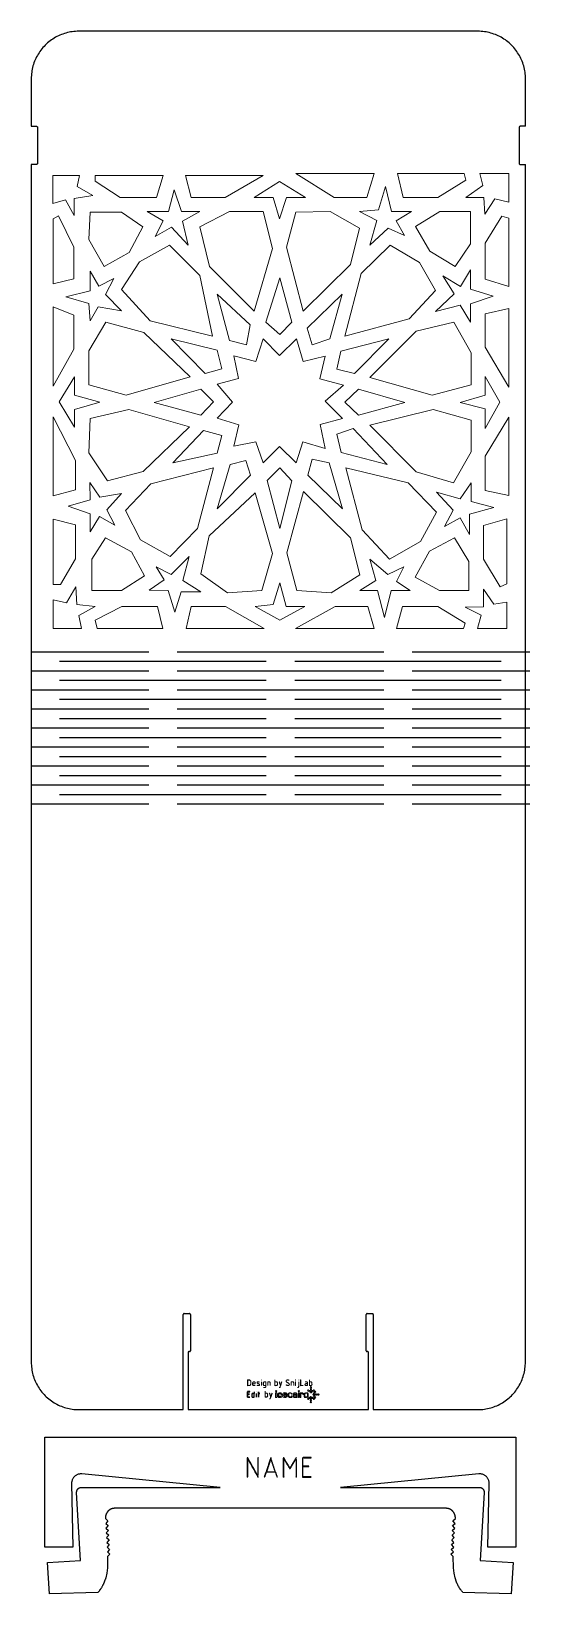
# Model space of a CAD drawing. Header units: millimetres. Extents: x -135 to -30, y -174 to 155.
import ezdxf

# ---------------------------------------------------------------- set-up
doc = ezdxf.new("R2010")
doc.units = ezdxf.units.MM
doc.header["$MEASUREMENT"] = 0
doc.layers.add('LAYER 01', color=5, linetype='Continuous')
doc.layers.add('LAYER 03', color=5, linetype='Continuous')

msp = doc.modelspace()

# ---------------------------------------------------------------- linework, layer by layer
for p, q in [((-125.84, 154.54), (-126.18, 154.5)), ((-125.5, 154.57), (-125.84, 154.54)), ((-125.16, 154.58), (-125.5, 154.57)), ((-124.82, 154.59), (-125.16, 154.58)), ((-40.8, 154.59), (-124.82, 154.59)), ((-40.46, 154.58), (-40.8, 154.59)), ((-40.12, 154.57), (-40.46, 154.58)), ((-39.78, 154.54), (-40.12, 154.57)), ((-39.44, 154.5), (-39.78, 154.54)), ((-132.12, 151.41), (-132.35, 151.16)), ((-131.89, 151.66), (-132.12, 151.41)), ((-131.64, 151.9), (-131.89, 151.66)), ((-131.39, 152.13), (-131.64, 151.9)), ((-131.13, 152.35), (-131.39, 152.13)), ((-130.86, 152.56), (-131.13, 152.35)), ((-130.58, 152.76), (-130.86, 152.56)), ((-130.3, 152.95), (-130.58, 152.76)), ((-130.01, 153.13), (-130.3, 152.95)), ((-129.72, 153.31), (-130.01, 153.13)), ((-129.42, 153.47), (-129.72, 153.31)), ((-129.11, 153.62), (-129.42, 153.47)), ((-128.8, 153.76), (-129.11, 153.62)), ((-128.48, 153.89), (-128.8, 153.76)), ((-128.16, 154.01), (-128.48, 153.89)), ((-127.84, 154.12), (-128.16, 154.01)), ((-127.51, 154.22), (-127.84, 154.12)), ((-127.18, 154.3), (-127.51, 154.22)), ((-126.85, 154.38), (-127.18, 154.3)), ((-126.52, 154.44), (-126.85, 154.38)), ((-126.18, 154.5), (-126.52, 154.44)), ((-39.1, 154.44), (-39.44, 154.5)), ((-38.77, 154.38), (-39.1, 154.44)), ((-38.43, 154.3), (-38.77, 154.38)), ((-38.1, 154.22), (-38.43, 154.3)), ((-37.78, 154.12), (-38.1, 154.22)), ((-37.45, 154.01), (-37.78, 154.12)), ((-37.13, 153.89), (-37.45, 154.01)), ((-36.82, 153.76), (-37.13, 153.89)), ((-36.51, 153.62), (-36.82, 153.76)), ((-36.2, 153.47), (-36.51, 153.62)), ((-35.9, 153.31), (-36.2, 153.47)), ((-35.61, 153.13), (-35.9, 153.31)), ((-35.32, 152.95), (-35.61, 153.13)), ((-35.03, 152.76), (-35.32, 152.95)), ((-34.76, 152.56), (-35.03, 152.76)), ((-34.49, 152.35), (-34.76, 152.56)), ((-34.23, 152.13), (-34.49, 152.35)), ((-33.98, 151.9), (-34.23, 152.13)), ((-33.73, 151.66), (-33.98, 151.9)), ((-33.49, 151.41), (-33.73, 151.66)), ((-33.26, 151.16), (-33.49, 151.41)), ((-134.24, 147.94), (-134.35, 147.61)), ((-134.12, 148.26), (-134.24, 147.94)), ((-133.99, 148.57), (-134.12, 148.26)), ((-133.85, 148.88), (-133.99, 148.57)), ((-133.7, 149.19), (-133.85, 148.88)), ((-133.53, 149.49), (-133.7, 149.19)), ((-133.36, 149.78), (-133.53, 149.49)), ((-133.18, 150.07), (-133.36, 149.78)), ((-132.99, 150.36), (-133.18, 150.07)), ((-132.78, 150.63), (-132.99, 150.36)), ((-132.57, 150.9), (-132.78, 150.63)), ((-132.35, 151.16), (-132.57, 150.9)), ((-33.04, 150.9), (-33.26, 151.16)), ((-32.83, 150.63), (-33.04, 150.9)), ((-32.63, 150.36), (-32.83, 150.63)), ((-32.44, 150.07), (-32.63, 150.36)), ((-32.26, 149.78), (-32.44, 150.07)), ((-32.08, 149.49), (-32.26, 149.78)), ((-31.92, 149.19), (-32.08, 149.49)), ((-31.77, 148.88), (-31.92, 149.19)), ((-31.63, 148.57), (-31.77, 148.88)), ((-31.5, 148.26), (-31.63, 148.57)), ((-31.38, 147.94), (-31.5, 148.26)), ((-31.27, 147.61), (-31.38, 147.94)), ((-134.81, 144.93), (-134.82, 144.59)), ((-134.79, 145.27), (-134.81, 144.93)), ((-134.76, 145.61), (-134.79, 145.27)), ((-134.72, 145.95), (-134.76, 145.61)), ((-134.67, 146.29), (-134.72, 145.95)), ((-134.61, 146.62), (-134.67, 146.29)), ((-134.53, 146.96), (-134.61, 146.62)), ((-134.45, 147.29), (-134.53, 146.96)), ((-134.35, 147.61), (-134.45, 147.29)), ((-31.17, 147.29), (-31.27, 147.61)), ((-31.09, 146.96), (-31.17, 147.29)), ((-31.01, 146.62), (-31.09, 146.96)), ((-30.95, 146.29), (-31.01, 146.62)), ((-30.89, 145.95), (-30.95, 146.29)), ((-30.85, 145.61), (-30.89, 145.95)), ((-30.82, 145.27), (-30.85, 145.61)), ((-30.82, 145.1), (-30.82, 145.27)), ((-30.81, 144.93), (-30.82, 145.1)), ((-30.8, 144.59), (-30.81, 144.93)), ((-134.82, 144.59), (-134.82, 134.59)), ((-30.8, 134.59), (-30.8, 144.59)), ((-134.82, 134.59), (-133.72, 134.59)), ((-133.72, 134.59), (-133.69, 134.59)), ((-133.69, 134.59), (-133.66, 134.58)), ((-133.66, 134.58), (-133.63, 134.57)), ((-133.63, 134.57), (-133.61, 134.56)), ((-133.61, 134.56), (-133.59, 134.54)), ((-133.59, 134.54), (-133.57, 134.52)), ((-133.57, 134.52), (-133.55, 134.5)), ((-133.55, 134.5), (-133.53, 134.47)), ((-133.53, 134.47), (-133.52, 134.45)), ((-133.52, 134.45), (-133.52, 134.42)), ((-133.52, 134.42), (-133.52, 134.39)), ((-133.52, 134.39), (-133.52, 126.76)), ((-32.09, 134.47), (-32.1, 134.45)), ((-32.1, 134.45), (-32.1, 134.42)), ((-32.1, 134.42), (-32.1, 134.39)), ((-32.1, 134.39), (-32.1, 126.76)), ((-32.07, 134.5), (-32.09, 134.47)), ((-32.05, 134.52), (-32.07, 134.5)), ((-32.03, 134.54), (-32.05, 134.52)), ((-32.01, 134.56), (-32.03, 134.54)), ((-31.99, 134.57), (-32.01, 134.56)), ((-31.96, 134.58), (-31.99, 134.57)), ((-31.93, 134.59), (-31.96, 134.58)), ((-31.9, 134.59), (-31.93, 134.59)), ((-30.8, 134.59), (-31.9, 134.59)), ((-134.82, 126.56), (-134.82, 10.38)), ((-133.72, 126.56), (-134.82, 126.56)), ((-133.69, 126.56), (-133.72, 126.56)), ((-133.66, 126.57), (-133.69, 126.56)), ((-133.63, 126.58), (-133.66, 126.57)), ((-133.61, 126.59), (-133.63, 126.58)), ((-133.59, 126.61), (-133.61, 126.59)), ((-133.57, 126.63), (-133.59, 126.61)), ((-133.55, 126.65), (-133.57, 126.63)), ((-133.53, 126.68), (-133.55, 126.65)), ((-133.52, 126.7), (-133.53, 126.68)), ((-133.52, 126.76), (-133.52, 126.73)), ((-133.52, 126.73), (-133.52, 126.7)), ((-32.1, 126.76), (-32.1, 126.73)), ((-32.1, 126.73), (-32.1, 126.7)), ((-32.1, 126.7), (-32.09, 126.68)), ((-32.09, 126.68), (-32.07, 126.65)), ((-32.07, 126.65), (-32.05, 126.63)), ((-32.05, 126.63), (-32.03, 126.61)), ((-32.03, 126.61), (-32.01, 126.59)), ((-32.01, 126.59), (-31.99, 126.58)), ((-31.99, 126.58), (-31.96, 126.57)), ((-31.96, 126.57), (-31.93, 126.56)), ((-31.93, 126.56), (-31.9, 126.56)), ((-31.9, 126.56), (-30.8, 126.56)), ((-30.82, -5.41), (-30.8, 126.56)), ((-134.82, 24.03), (-110.1, 24.03)), ((-104.1, 24.03), (-60.63, 24.03)), ((-54.63, 24.03), (-29.89, 24.03)), ((-134.82, 20.03), (-110.1, 20.03)), ((-128.84, 22.03), (-85.37, 22.03)), ((-104.1, 20.03), (-60.63, 20.03)), ((-79.37, 22.03), (-35.89, 22.03)), ((-54.63, 20.03), (-29.89, 20.03)), ((-128.84, 18.03), (-85.37, 18.03)), ((-79.37, 18.03), (-35.89, 18.03)), ((-134.82, 16.03), (-110.1, 16.03)), ((-128.84, 14.03), (-85.37, 14.03)), ((-104.1, 16.03), (-60.63, 16.03)), ((-79.37, 14.03), (-35.89, 14.03)), ((-54.63, 16.03), (-29.89, 16.03)), ((-134.82, 12.03), (-110.1, 12.03)), ((-134.82, 10.38), (-134.82, -125.41)), ((-128.84, 10.03), (-85.37, 10.03)), ((-104.1, 12.03), (-60.63, 12.03)), ((-79.37, 10.03), (-35.89, 10.03)), ((-54.63, 12.03), (-29.89, 12.03)), ((-134.82, 8.03), (-110.1, 8.03)), ((-104.1, 8.03), (-60.63, 8.03)), ((-54.63, 8.03), (-29.89, 8.03)), ((-134.82, 4.03), (-110.1, 4.03)), ((-128.84, 6.03), (-85.37, 6.03)), ((-104.1, 4.03), (-60.63, 4.03)), ((-79.37, 6.03), (-35.89, 6.03)), ((-54.63, 4.03), (-29.89, 4.03)), ((-134.82, 0.03), (-110.1, 0.03)), ((-128.84, 2.03), (-85.37, 2.03)), ((-104.1, 0.03), (-60.63, 0.03)), ((-79.37, 2.03), (-35.89, 2.03)), ((-54.63, 0.03), (-29.89, 0.03)), ((-128.84, -1.97), (-85.37, -1.97)), ((-79.37, -1.97), (-35.89, -1.97)), ((-134.82, -3.97), (-110.1, -3.97)), ((-128.84, -5.97), (-85.37, -5.97)), ((-104.1, -3.97), (-60.63, -3.97)), ((-79.37, -5.97), (-35.89, -5.97)), ((-54.63, -3.97), (-29.89, -3.97)), ((-30.82, -125.41), (-30.82, -5.41)), ((-134.82, -7.97), (-110.1, -7.97)), ((-104.1, -7.97), (-60.63, -7.97)), ((-54.63, -7.97), (-29.89, -7.97)), ((-102.81, -115.38), (-102.82, -115.41)), ((-102.82, -123.01), (-102.82, -115.41)), ((-102.8, -115.33), (-102.81, -115.35)), ((-102.81, -115.35), (-102.81, -115.38)), ((-102.78, -115.3), (-102.8, -115.33)), ((-102.77, -115.28), (-102.78, -115.3)), ((-102.75, -115.26), (-102.77, -115.28)), ((-102.72, -115.24), (-102.75, -115.26)), ((-102.7, -115.23), (-102.72, -115.24)), ((-102.67, -115.22), (-102.7, -115.23)), ((-102.64, -115.21), (-102.67, -115.22)), ((-102.62, -115.21), (-102.64, -115.21)), ((-102.62, -115.21), (-101.52, -115.21)), ((-101.49, -115.21), (-101.52, -115.21)), ((-101.46, -115.22), (-101.49, -115.21)), ((-101.43, -115.23), (-101.46, -115.22)), ((-101.41, -115.24), (-101.43, -115.23)), ((-101.39, -115.26), (-101.41, -115.24)), ((-101.37, -115.28), (-101.39, -115.26)), ((-101.35, -115.3), (-101.37, -115.28)), ((-101.33, -115.33), (-101.35, -115.3)), ((-101.32, -115.35), (-101.33, -115.33)), ((-101.32, -115.38), (-101.32, -115.35)), ((-101.32, -115.41), (-101.32, -115.38)), ((-101.32, -115.41), (-101.32, -123.01)), ((-64.31, -115.38), (-64.32, -115.41)), ((-64.32, -123.01), (-64.32, -115.41)), ((-64.3, -115.33), (-64.31, -115.35)), ((-64.31, -115.35), (-64.31, -115.38)), ((-64.28, -115.3), (-64.3, -115.33)), ((-64.27, -115.28), (-64.28, -115.3)), ((-64.25, -115.26), (-64.27, -115.28)), ((-64.22, -115.24), (-64.25, -115.26)), ((-64.2, -115.23), (-64.22, -115.24)), ((-64.17, -115.22), (-64.2, -115.23)), ((-64.14, -115.21), (-64.17, -115.22)), ((-64.12, -115.21), (-64.14, -115.21)), ((-64.12, -115.21), (-63.02, -115.21)), ((-62.99, -115.21), (-63.02, -115.21)), ((-62.96, -115.22), (-62.99, -115.21)), ((-62.93, -115.23), (-62.96, -115.22)), ((-62.91, -115.24), (-62.93, -115.23)), ((-62.89, -115.26), (-62.91, -115.24)), ((-62.87, -115.28), (-62.89, -115.26)), ((-62.85, -115.3), (-62.87, -115.28)), ((-62.83, -115.33), (-62.85, -115.3)), ((-62.82, -115.35), (-62.83, -115.33)), ((-62.82, -115.38), (-62.82, -115.35)), ((-62.82, -115.41), (-62.82, -115.38)), ((-62.82, -115.41), (-62.82, -123.01)), ((-102.82, -135.41), (-102.82, -123.01)), ((-101.81, -123.38), (-101.82, -123.41)), ((-101.82, -123.41), (-101.82, -135.41)), ((-101.8, -123.33), (-101.81, -123.35)), ((-101.81, -123.35), (-101.81, -123.38)), ((-101.78, -123.3), (-101.8, -123.33)), ((-101.77, -123.28), (-101.78, -123.3)), ((-101.75, -123.26), (-101.77, -123.28)), ((-101.72, -123.24), (-101.75, -123.26)), ((-101.7, -123.23), (-101.72, -123.24)), ((-101.67, -123.22), (-101.7, -123.23)), ((-101.64, -123.21), (-101.67, -123.22)), ((-101.62, -123.21), (-101.64, -123.21)), ((-101.52, -123.21), (-101.62, -123.21)), ((-101.52, -123.21), (-101.49, -123.21)), ((-101.49, -123.21), (-101.46, -123.2)), ((-101.46, -123.2), (-101.43, -123.19)), ((-101.43, -123.19), (-101.41, -123.18)), ((-101.41, -123.18), (-101.39, -123.16)), ((-101.39, -123.16), (-101.37, -123.14)), ((-101.37, -123.14), (-101.35, -123.12)), ((-101.35, -123.12), (-101.33, -123.09)), ((-101.33, -123.09), (-101.32, -123.07)), ((-101.32, -123.04), (-101.32, -123.01)), ((-101.32, -123.07), (-101.32, -123.04)), ((-64.32, -123.01), (-64.31, -123.04)), ((-64.31, -123.04), (-64.31, -123.07)), ((-64.31, -123.07), (-64.3, -123.09)), ((-64.3, -123.09), (-64.28, -123.12)), ((-64.28, -123.12), (-64.27, -123.14)), ((-64.27, -123.14), (-64.25, -123.16)), ((-64.25, -123.16), (-64.22, -123.18)), ((-64.22, -123.18), (-64.2, -123.19)), ((-64.2, -123.19), (-64.17, -123.2)), ((-64.17, -123.2), (-64.14, -123.21)), ((-64.14, -123.21), (-64.12, -123.21)), ((-64.02, -123.21), (-64.12, -123.21)), ((-63.99, -123.21), (-64.02, -123.21)), ((-63.96, -123.22), (-63.99, -123.21)), ((-63.93, -123.23), (-63.96, -123.22)), ((-63.91, -123.24), (-63.93, -123.23)), ((-63.89, -123.26), (-63.91, -123.24)), ((-63.87, -123.28), (-63.89, -123.26)), ((-63.85, -123.3), (-63.87, -123.28)), ((-63.83, -123.33), (-63.85, -123.3)), ((-63.82, -123.35), (-63.83, -123.33)), ((-63.82, -123.38), (-63.82, -123.35)), ((-63.82, -123.41), (-63.82, -123.38)), ((-63.82, -135.41), (-63.82, -123.41)), ((-62.82, -123.01), (-62.82, -135.41)), ((-134.82, -125.41), (-134.81, -125.75)), ((-134.81, -125.75), (-134.79, -126.09)), ((-134.79, -126.09), (-134.76, -126.43)), ((-134.76, -126.43), (-134.72, -126.77)), ((-134.72, -126.77), (-134.67, -127.11)), ((-134.67, -127.11), (-134.61, -127.45)), ((-134.61, -127.45), (-134.53, -127.78)), ((-134.53, -127.78), (-134.45, -128.11)), ((-134.45, -128.11), (-134.35, -128.44)), ((-31.28, -128.44), (-31.19, -128.11)), ((-31.19, -128.11), (-31.1, -127.78)), ((-31.1, -127.78), (-31.03, -127.45)), ((-31.03, -127.45), (-30.96, -127.11)), ((-30.96, -127.11), (-30.91, -126.77)), ((-30.91, -126.77), (-30.87, -126.43)), ((-30.87, -126.43), (-30.84, -126.09)), ((-30.84, -126.09), (-30.82, -125.75)), ((-30.82, -125.75), (-30.82, -125.41)), ((-134.35, -128.44), (-134.24, -128.76)), ((-134.24, -128.76), (-134.12, -129.08)), ((-134.12, -129.08), (-133.99, -129.4)), ((-133.99, -129.4), (-133.85, -129.71)), ((-133.85, -129.71), (-133.7, -130.01)), ((-133.7, -130.01), (-133.53, -130.31)), ((-133.53, -130.31), (-133.36, -130.61)), ((-133.36, -130.61), (-133.18, -130.9)), ((-133.18, -130.9), (-132.99, -131.18)), ((-132.99, -131.18), (-132.78, -131.45)), ((-132.78, -131.45), (-132.57, -131.72)), ((-33.06, -131.72), (-32.85, -131.45)), ((-32.85, -131.45), (-32.65, -131.18)), ((-32.65, -131.18), (-32.45, -130.9)), ((-32.45, -130.9), (-32.27, -130.61)), ((-32.27, -130.61), (-32.1, -130.31)), ((-32.1, -130.31), (-31.94, -130.01)), ((-31.94, -130.01), (-31.79, -129.71)), ((-31.79, -129.71), (-31.64, -129.4)), ((-31.64, -129.4), (-31.51, -129.08)), ((-31.51, -129.08), (-31.39, -128.76)), ((-31.39, -128.76), (-31.28, -128.44)), ((-132.57, -131.72), (-132.35, -131.98)), ((-132.35, -131.98), (-132.12, -132.24)), ((-132.12, -132.24), (-131.89, -132.48)), ((-131.89, -132.48), (-131.64, -132.72)), ((-131.64, -132.72), (-131.39, -132.95)), ((-131.39, -132.95), (-131.13, -133.17)), ((-131.13, -133.17), (-130.86, -133.38)), ((-130.86, -133.38), (-130.58, -133.58)), ((-130.58, -133.58), (-130.3, -133.77)), ((-130.3, -133.77), (-130.01, -133.96)), ((-130.01, -133.96), (-129.72, -134.13)), ((-129.72, -134.13), (-129.42, -134.29)), ((-129.42, -134.29), (-129.11, -134.44)), ((-129.11, -134.44), (-128.8, -134.58)), ((-128.8, -134.58), (-128.48, -134.71)), ((-128.48, -134.71), (-128.16, -134.83)), ((-37.47, -134.83), (-37.15, -134.71)), ((-37.15, -134.71), (-36.83, -134.58)), ((-36.83, -134.58), (-36.52, -134.44)), ((-36.52, -134.44), (-36.22, -134.29)), ((-36.22, -134.29), (-35.92, -134.13)), ((-35.92, -134.13), (-35.62, -133.96)), ((-35.62, -133.96), (-35.33, -133.77)), ((-35.33, -133.77), (-35.05, -133.58)), ((-35.05, -133.58), (-34.77, -133.38)), ((-34.77, -133.38), (-34.51, -133.17)), ((-34.51, -133.17), (-34.24, -132.95)), ((-34.24, -132.95), (-33.99, -132.72)), ((-33.99, -132.72), (-33.75, -132.48)), ((-33.75, -132.48), (-33.51, -132.24)), ((-33.51, -132.24), (-33.28, -131.98)), ((-33.28, -131.98), (-33.06, -131.72)), ((-128.16, -134.83), (-127.84, -134.94)), ((-127.84, -134.94), (-127.51, -135.04)), ((-127.51, -135.04), (-127.18, -135.13)), ((-127.18, -135.13), (-126.85, -135.2)), ((-126.85, -135.2), (-126.52, -135.27)), ((-126.52, -135.27), (-126.18, -135.32)), ((-126.18, -135.32), (-125.84, -135.36)), ((-125.84, -135.36), (-125.5, -135.39)), ((-125.5, -135.39), (-125.16, -135.41)), ((-125.16, -135.41), (-124.82, -135.41)), ((-124.82, -135.41), (-102.82, -135.41)), ((-101.82, -135.41), (-63.82, -135.41)), ((-62.82, -135.41), (-40.82, -135.41)), ((-40.82, -135.41), (-40.47, -135.41)), ((-40.47, -135.41), (-40.13, -135.39)), ((-40.13, -135.39), (-39.79, -135.36)), ((-39.79, -135.36), (-39.45, -135.32)), ((-39.45, -135.32), (-39.12, -135.27)), ((-39.12, -135.27), (-38.78, -135.2)), ((-38.78, -135.2), (-38.45, -135.13)), ((-38.45, -135.13), (-38.12, -135.04)), ((-38.12, -135.04), (-37.79, -134.94)), ((-37.79, -134.94), (-37.47, -134.83)), ((-131.92, -164.38), (-131.92, -141.18)), ((-131.92, -141.18), (-82.38, -141.18)), ((-82.38, -141.18), (-32.84, -141.18)), ((-32.84, -141.18), (-32.84, -164.38)), ((-126.32, -150.7), (-126.33, -150.84)), ((-126.33, -150.84), (-126.33, -150.97)), ((-126.33, -150.97), (-126.03, -164.38)), ((-126.3, -150.57), (-126.32, -150.7)), ((-126.27, -150.44), (-126.3, -150.57)), ((-126.23, -150.31), (-126.27, -150.44)), ((-126.19, -150.18), (-126.23, -150.31)), ((-126.13, -150.06), (-126.19, -150.18)), ((-126.07, -149.94), (-126.13, -150.06)), ((-126, -149.82), (-126.07, -149.94)), ((-125.92, -149.71), (-126, -149.82)), ((-125.83, -149.61), (-125.92, -149.71)), ((-125.74, -149.51), (-125.83, -149.61)), ((-125.64, -149.42), (-125.74, -149.51)), ((-125.54, -149.33), (-125.64, -149.42)), ((-125.43, -149.26), (-125.54, -149.33)), ((-125.31, -149.19), (-125.43, -149.26)), ((-125.19, -149.12), (-125.31, -149.19)), ((-125.07, -149.07), (-125.19, -149.12)), ((-124.94, -149.02), (-125.07, -149.07)), ((-124.81, -148.99), (-124.94, -149.02)), ((-124.68, -148.96), (-124.81, -148.99)), ((-124.54, -148.94), (-124.68, -148.96)), ((-124.41, -148.93), (-124.54, -148.94)), ((-124.27, -148.93), (-124.41, -148.93)), ((-124.14, -148.94), (-124.27, -148.93)), ((-95.03, -151.77), (-124.14, -148.94)), ((-40.62, -148.94), (-69.73, -151.77)), ((-40.48, -148.93), (-40.62, -148.94)), ((-40.35, -148.93), (-40.48, -148.93)), ((-40.21, -148.94), (-40.35, -148.93)), ((-40.08, -148.96), (-40.21, -148.94)), ((-39.95, -148.99), (-40.08, -148.96)), ((-39.82, -149.02), (-39.95, -148.99)), ((-39.69, -149.07), (-39.82, -149.02)), ((-39.57, -149.12), (-39.69, -149.07)), ((-39.45, -149.19), (-39.57, -149.12)), ((-39.33, -149.26), (-39.45, -149.19)), ((-39.22, -149.33), (-39.33, -149.26)), ((-39.12, -149.42), (-39.22, -149.33)), ((-39.02, -149.51), (-39.12, -149.42)), ((-38.92, -149.61), (-39.02, -149.51)), ((-38.84, -149.71), (-38.92, -149.61)), ((-38.76, -149.82), (-38.84, -149.71)), ((-38.69, -149.94), (-38.76, -149.82)), ((-38.73, -164.38), (-38.43, -150.97)), ((-38.63, -150.06), (-38.69, -149.94)), ((-38.57, -150.18), (-38.63, -150.06)), ((-38.52, -150.31), (-38.57, -150.18)), ((-38.49, -150.44), (-38.52, -150.31)), ((-38.46, -150.57), (-38.49, -150.44)), ((-38.44, -150.7), (-38.46, -150.57)), ((-38.43, -150.84), (-38.44, -150.7)), ((-38.43, -150.97), (-38.43, -150.84)), ((-125.26, -152.68), (-125.25, -152.66)), ((-125.26, -152.72), (-125.26, -152.68)), ((-125.26, -152.76), (-125.26, -152.72)), ((-125.26, -152.79), (-125.26, -152.76)), ((-125.26, -152.83), (-125.26, -152.79)), ((-124.42, -167.17), (-125.26, -152.83)), ((-125.25, -152.61), (-125.24, -152.58)), ((-125.25, -152.63), (-125.25, -152.61)), ((-125.25, -152.66), (-125.25, -152.63)), ((-125.24, -152.55), (-125.23, -152.53)), ((-125.24, -152.58), (-125.24, -152.55)), ((-125.23, -152.53), (-125.22, -152.5)), ((-125.22, -152.48), (-125.21, -152.46)), ((-125.22, -152.5), (-125.22, -152.48)), ((-125.21, -152.46), (-125.2, -152.43)), ((-125.2, -152.43), (-125.19, -152.41)), ((-125.19, -152.41), (-125.18, -152.38)), ((-125.18, -152.38), (-125.17, -152.36)), ((-125.17, -152.36), (-125.16, -152.34)), ((-125.16, -152.34), (-125.15, -152.31)), ((-125.15, -152.31), (-125.14, -152.29)), ((-125.14, -152.29), (-125.12, -152.27)), ((-125.12, -152.27), (-125.11, -152.25)), ((-125.11, -152.25), (-125.1, -152.22)), ((-125.1, -152.22), (-125.08, -152.2)), ((-125.08, -152.2), (-125.06, -152.17)), ((-125.06, -152.17), (-125.04, -152.14)), ((-125.04, -152.14), (-125.01, -152.11)), ((-125.01, -152.11), (-124.99, -152.09)), ((-124.99, -152.09), (-124.96, -152.06)), ((-124.96, -152.06), (-124.94, -152.03)), ((-124.94, -152.03), (-124.91, -152.01)), ((-124.91, -152.01), (-124.88, -151.99)), ((-124.88, -151.99), (-124.86, -151.97)), ((-124.86, -151.97), (-124.84, -151.96)), ((-124.84, -151.96), (-124.82, -151.94)), ((-124.82, -151.94), (-124.79, -151.93)), ((-124.79, -151.93), (-124.77, -151.91)), ((-124.77, -151.91), (-124.75, -151.9)), ((-124.75, -151.9), (-124.73, -151.89)), ((-124.73, -151.89), (-124.7, -151.88)), ((-124.7, -151.88), (-124.68, -151.87)), ((-124.68, -151.87), (-124.66, -151.85)), ((-124.66, -151.85), (-124.63, -151.85)), ((-124.63, -151.85), (-124.61, -151.84)), ((-124.61, -151.84), (-124.59, -151.83)), ((-124.59, -151.83), (-124.56, -151.82)), ((-124.56, -151.82), (-124.54, -151.81)), ((-124.54, -151.81), (-124.51, -151.8)), ((-124.51, -151.8), (-124.49, -151.8)), ((-124.49, -151.8), (-124.46, -151.79)), ((-124.46, -151.79), (-124.44, -151.79)), ((-124.44, -151.79), (-124.41, -151.78)), ((-124.41, -151.78), (-124.37, -151.78)), ((-124.37, -151.78), (-124.34, -151.78)), ((-124.34, -151.78), (-124.3, -151.77)), ((-124.3, -151.77), (-124.26, -151.77)), ((-124.26, -151.77), (-122.26, -151.77)), ((-122.26, -151.77), (-95.03, -151.77)), ((-69.73, -151.77), (-42.5, -151.77)), ((-42.5, -151.77), (-40.5, -151.77)), ((-40.5, -151.77), (-40.46, -151.77)), ((-40.46, -151.77), (-40.42, -151.78)), ((-40.42, -151.78), (-40.38, -151.78)), ((-40.38, -151.78), (-40.35, -151.78)), ((-40.35, -151.78), (-40.32, -151.79)), ((-39.5, -152.83), (-40.34, -167.17)), ((-40.32, -151.79), (-40.3, -151.79)), ((-40.3, -151.79), (-40.27, -151.8)), ((-40.27, -151.8), (-40.25, -151.8)), ((-40.25, -151.8), (-40.22, -151.81)), ((-40.22, -151.81), (-40.2, -151.82)), ((-40.2, -151.82), (-40.17, -151.83)), ((-40.17, -151.83), (-40.15, -151.84)), ((-40.15, -151.84), (-40.12, -151.85)), ((-40.12, -151.85), (-40.1, -151.85)), ((-40.1, -151.85), (-40.08, -151.87)), ((-40.08, -151.87), (-40.05, -151.88)), ((-40.05, -151.88), (-40.03, -151.89)), ((-40.03, -151.89), (-40.01, -151.9)), ((-40.01, -151.9), (-39.99, -151.91)), ((-39.99, -151.91), (-39.96, -151.93)), ((-39.96, -151.93), (-39.94, -151.94)), ((-39.94, -151.94), (-39.92, -151.96)), ((-39.92, -151.96), (-39.9, -151.97)), ((-39.9, -151.97), (-39.88, -151.99)), ((-39.88, -151.99), (-39.85, -152.01)), ((-39.85, -152.01), (-39.82, -152.03)), ((-39.82, -152.03), (-39.8, -152.06)), ((-39.8, -152.06), (-39.77, -152.09)), ((-39.77, -152.09), (-39.74, -152.11)), ((-39.74, -152.11), (-39.72, -152.14)), ((-39.72, -152.14), (-39.7, -152.17)), ((-39.7, -152.17), (-39.67, -152.2)), ((-39.67, -152.2), (-39.66, -152.22)), ((-39.66, -152.22), (-39.65, -152.25)), ((-39.65, -152.25), (-39.63, -152.27)), ((-39.63, -152.27), (-39.62, -152.29)), ((-39.62, -152.29), (-39.61, -152.31)), ((-39.61, -152.31), (-39.6, -152.34)), ((-39.6, -152.34), (-39.59, -152.36)), ((-39.59, -152.36), (-39.58, -152.38)), ((-39.58, -152.38), (-39.57, -152.41)), ((-39.57, -152.41), (-39.56, -152.43)), ((-39.56, -152.43), (-39.55, -152.46)), ((-39.55, -152.46), (-39.54, -152.48)), ((-39.54, -152.48), (-39.53, -152.5)), ((-39.53, -152.5), (-39.53, -152.53)), ((-39.53, -152.53), (-39.52, -152.55)), ((-39.52, -152.55), (-39.52, -152.58)), ((-39.52, -152.58), (-39.51, -152.61)), ((-39.51, -152.61), (-39.51, -152.63)), ((-39.51, -152.63), (-39.5, -152.66)), ((-39.5, -152.66), (-39.5, -152.68)), ((-39.5, -152.68), (-39.5, -152.72)), ((-39.5, -152.72), (-39.5, -152.76)), ((-39.5, -152.76), (-39.5, -152.79)), ((-39.5, -152.79), (-39.5, -152.83)), ((-119.17, -157.77), (-119.18, -157.79)), ((-119.18, -157.79), (-119.18, -157.82)), ((-119.16, -157.72), (-119.17, -157.74)), ((-119.17, -157.74), (-119.17, -157.77)), ((-119.15, -157.67), (-119.16, -157.69)), ((-119.16, -157.69), (-119.16, -157.72)), ((-119.14, -157.64), (-119.15, -157.67)), ((-119.13, -157.59), (-119.14, -157.62)), ((-119.14, -157.62), (-119.14, -157.64)), ((-119.12, -157.57), (-119.13, -157.59)), ((-119.11, -157.54), (-119.12, -157.57)), ((-119.1, -157.52), (-119.11, -157.54)), ((-119.09, -157.49), (-119.1, -157.52)), ((-119.08, -157.45), (-119.09, -157.47)), ((-119.09, -157.47), (-119.09, -157.49)), ((-119.07, -157.42), (-119.08, -157.45)), ((-119.06, -157.4), (-119.07, -157.42)), ((-119.05, -157.37), (-119.06, -157.4)), ((-119.04, -157.35), (-119.05, -157.37)), ((-119.03, -157.33), (-119.04, -157.35)), ((-119.01, -157.3), (-119.03, -157.33)), ((-119, -157.28), (-119.01, -157.3)), ((-118.99, -157.26), (-119, -157.28)), ((-118.98, -157.24), (-118.99, -157.26)), ((-118.97, -157.21), (-118.98, -157.24)), ((-118.95, -157.19), (-118.97, -157.21)), ((-118.94, -157.17), (-118.95, -157.19)), ((-118.93, -157.15), (-118.94, -157.17)), ((-118.92, -157.12), (-118.93, -157.15)), ((-118.9, -157.1), (-118.92, -157.12)), ((-118.89, -157.08), (-118.9, -157.1)), ((-118.87, -157.06), (-118.89, -157.08)), ((-118.86, -157.04), (-118.87, -157.06)), ((-118.83, -157), (-118.86, -157.04)), ((-118.8, -156.96), (-118.83, -157)), ((-118.77, -156.92), (-118.8, -156.96)), ((-118.74, -156.88), (-118.77, -156.92)), ((-118.7, -156.84), (-118.74, -156.88)), ((-118.67, -156.81), (-118.7, -156.84)), ((-118.64, -156.77), (-118.67, -156.81)), ((-118.6, -156.73), (-118.64, -156.77)), ((-118.56, -156.7), (-118.6, -156.73)), ((-118.53, -156.67), (-118.56, -156.7)), ((-118.49, -156.63), (-118.53, -156.67)), ((-118.45, -156.6), (-118.49, -156.63)), ((-118.43, -156.59), (-118.45, -156.6)), ((-118.41, -156.57), (-118.43, -156.59)), ((-118.39, -156.56), (-118.41, -156.57)), ((-118.37, -156.54), (-118.39, -156.56)), ((-118.35, -156.53), (-118.37, -156.54)), ((-118.32, -156.51), (-118.35, -156.53)), ((-118.3, -156.5), (-118.32, -156.51)), ((-118.28, -156.49), (-118.3, -156.5)), ((-118.26, -156.47), (-118.28, -156.49)), ((-118.24, -156.46), (-118.26, -156.47)), ((-118.21, -156.45), (-118.24, -156.46)), ((-118.19, -156.43), (-118.21, -156.45)), ((-118.17, -156.42), (-118.19, -156.43)), ((-118.15, -156.41), (-118.17, -156.42)), ((-118.12, -156.4), (-118.15, -156.41)), ((-118.1, -156.38), (-118.12, -156.4)), ((-118.08, -156.37), (-118.1, -156.38)), ((-118.05, -156.36), (-118.08, -156.37)), ((-118.03, -156.35), (-118.05, -156.36)), ((-118.01, -156.34), (-118.03, -156.35)), ((-117.98, -156.33), (-118.01, -156.34)), ((-117.96, -156.32), (-117.98, -156.33)), ((-117.94, -156.31), (-117.96, -156.32)), ((-117.91, -156.3), (-117.94, -156.31)), ((-117.89, -156.29), (-117.91, -156.3)), ((-117.86, -156.29), (-117.89, -156.29)), ((-117.84, -156.28), (-117.86, -156.29)), ((-117.81, -156.27), (-117.84, -156.28)), ((-117.79, -156.26), (-117.81, -156.27)), ((-117.77, -156.25), (-117.79, -156.26)), ((-117.74, -156.25), (-117.77, -156.25)), ((-117.72, -156.24), (-117.74, -156.25)), ((-117.69, -156.24), (-117.72, -156.24)), ((-117.67, -156.23), (-117.69, -156.24)), ((-117.64, -156.22), (-117.67, -156.23)), ((-117.62, -156.22), (-117.64, -156.22)), ((-117.59, -156.21), (-117.62, -156.22)), ((-117.57, -156.21), (-117.59, -156.21)), ((-117.54, -156.2), (-117.57, -156.21)), ((-117.52, -156.2), (-117.54, -156.2)), ((-117.47, -156.19), (-117.52, -156.2)), ((-117.42, -156.19), (-117.47, -156.19)), ((-117.36, -156.18), (-117.42, -156.19)), ((-117.31, -156.18), (-117.36, -156.18)), ((-117.27, -156.18), (-117.31, -156.18)), ((-117.22, -156.18), (-117.27, -156.18)), ((-116.97, -156.18), (-117.22, -156.18)), ((-95.03, -156.18), (-116.97, -156.18)), ((-82.38, -156.18), (-95.03, -156.18)), ((-69.73, -156.18), (-82.38, -156.18)), ((-47.79, -156.18), (-69.73, -156.18)), ((-47.54, -156.18), (-47.79, -156.18)), ((-47.49, -156.18), (-47.54, -156.18)), ((-47.44, -156.18), (-47.49, -156.18)), ((-47.39, -156.18), (-47.44, -156.18)), ((-47.34, -156.19), (-47.39, -156.18)), ((-47.29, -156.19), (-47.34, -156.19)), ((-47.24, -156.2), (-47.29, -156.19)), ((-47.22, -156.2), (-47.24, -156.2)), ((-47.19, -156.21), (-47.22, -156.2)), ((-47.17, -156.21), (-47.19, -156.21)), ((-47.14, -156.22), (-47.17, -156.21)), ((-47.12, -156.22), (-47.14, -156.22)), ((-47.09, -156.23), (-47.12, -156.22)), ((-47.07, -156.24), (-47.09, -156.23)), ((-47.04, -156.24), (-47.07, -156.24)), ((-47.02, -156.25), (-47.04, -156.24)), ((-46.99, -156.25), (-47.02, -156.25)), ((-46.97, -156.26), (-46.99, -156.25)), ((-46.94, -156.27), (-46.97, -156.26)), ((-46.92, -156.28), (-46.94, -156.27)), ((-46.89, -156.29), (-46.92, -156.28)), ((-46.87, -156.29), (-46.89, -156.29)), ((-46.85, -156.3), (-46.87, -156.29)), ((-46.82, -156.31), (-46.85, -156.3)), ((-46.8, -156.32), (-46.82, -156.31)), ((-46.77, -156.33), (-46.8, -156.32)), ((-46.75, -156.34), (-46.77, -156.33)), ((-46.73, -156.35), (-46.75, -156.34)), ((-46.7, -156.36), (-46.73, -156.35)), ((-46.68, -156.37), (-46.7, -156.36)), ((-46.66, -156.38), (-46.68, -156.37)), ((-46.63, -156.4), (-46.66, -156.38)), ((-46.61, -156.41), (-46.63, -156.4)), ((-46.59, -156.42), (-46.61, -156.41)), ((-46.57, -156.43), (-46.59, -156.42)), ((-46.54, -156.45), (-46.57, -156.43)), ((-46.52, -156.46), (-46.54, -156.45)), ((-46.5, -156.47), (-46.52, -156.46)), ((-46.48, -156.49), (-46.5, -156.47)), ((-46.46, -156.5), (-46.48, -156.49)), ((-46.43, -156.51), (-46.46, -156.5)), ((-46.41, -156.53), (-46.43, -156.51)), ((-46.39, -156.54), (-46.41, -156.53)), ((-46.37, -156.56), (-46.39, -156.54)), ((-46.35, -156.57), (-46.37, -156.56)), ((-46.33, -156.59), (-46.35, -156.57)), ((-46.31, -156.6), (-46.33, -156.59)), ((-46.27, -156.63), (-46.31, -156.6)), ((-46.23, -156.67), (-46.27, -156.63)), ((-46.19, -156.7), (-46.23, -156.67)), ((-46.16, -156.73), (-46.19, -156.7)), ((-46.12, -156.77), (-46.16, -156.73)), ((-46.09, -156.81), (-46.12, -156.77)), ((-46.05, -156.84), (-46.09, -156.81)), ((-46.02, -156.88), (-46.05, -156.84)), ((-45.99, -156.92), (-46.02, -156.88)), ((-45.96, -156.96), (-45.99, -156.92)), ((-45.93, -157), (-45.96, -156.96)), ((-45.9, -157.04), (-45.93, -157)), ((-45.88, -157.06), (-45.9, -157.04)), ((-45.87, -157.08), (-45.88, -157.06)), ((-45.86, -157.1), (-45.87, -157.08)), ((-45.84, -157.12), (-45.86, -157.1)), ((-45.83, -157.15), (-45.84, -157.12)), ((-45.82, -157.17), (-45.83, -157.15)), ((-45.8, -157.19), (-45.82, -157.17)), ((-45.79, -157.21), (-45.8, -157.19)), ((-45.78, -157.24), (-45.79, -157.21)), ((-45.77, -157.26), (-45.78, -157.24)), ((-45.76, -157.28), (-45.77, -157.26)), ((-45.74, -157.3), (-45.76, -157.28)), ((-45.73, -157.33), (-45.74, -157.3)), ((-45.72, -157.35), (-45.73, -157.33)), ((-45.71, -157.37), (-45.72, -157.35)), ((-45.7, -157.4), (-45.71, -157.37)), ((-45.69, -157.42), (-45.7, -157.4)), ((-45.68, -157.45), (-45.69, -157.42)), ((-45.67, -157.47), (-45.68, -157.45)), ((-45.66, -157.49), (-45.67, -157.47)), ((-45.65, -157.52), (-45.66, -157.49)), ((-45.65, -157.54), (-45.65, -157.52)), ((-45.64, -157.57), (-45.65, -157.54)), ((-45.63, -157.59), (-45.64, -157.57)), ((-45.62, -157.62), (-45.63, -157.59)), ((-45.62, -157.64), (-45.62, -157.62)), ((-45.61, -157.67), (-45.62, -157.64)), ((-45.6, -157.69), (-45.61, -157.67)), ((-45.6, -157.72), (-45.6, -157.69)), ((-45.59, -157.74), (-45.6, -157.72)), ((-45.59, -157.77), (-45.59, -157.74)), ((-45.58, -157.79), (-45.59, -157.77)), ((-45.58, -157.82), (-45.58, -157.79)), ((-119.21, -158.09), (-119.22, -158.15)), ((-119.22, -158.15), (-119.22, -158.2)), ((-119.22, -158.2), (-119.21, -158.24)), ((-119.2, -157.97), (-119.21, -157.99)), ((-119.21, -157.99), (-119.21, -158.04)), ((-119.21, -158.04), (-119.21, -158.09)), ((-119.21, -158.24), (-119.21, -158.29)), ((-119.21, -158.29), (-119.21, -158.35)), ((-119.21, -158.35), (-118.68, -158.82)), ((-119.19, -157.89), (-119.2, -157.92)), ((-119.2, -157.92), (-119.2, -157.94)), ((-119.2, -157.94), (-119.2, -157.97)), ((-119.18, -157.82), (-119.19, -157.84)), ((-119.19, -157.84), (-119.19, -157.87)), ((-119.19, -157.87), (-119.19, -157.89)), ((-118.68, -158.82), (-119.15, -159.35)), ((-119.15, -159.35), (-118.62, -159.82)), ((-118.62, -159.82), (-119.09, -160.35)), ((-119.09, -160.35), (-118.56, -160.82)), ((-118.56, -160.82), (-119.03, -161.35)), ((-46.19, -160.82), (-45.67, -160.35)), ((-45.72, -161.35), (-46.19, -160.82)), ((-46.14, -159.82), (-45.61, -159.35)), ((-45.67, -160.35), (-46.14, -159.82)), ((-46.08, -158.82), (-45.55, -158.35)), ((-45.61, -159.35), (-46.08, -158.82)), ((-45.57, -157.84), (-45.58, -157.82)), ((-45.57, -157.87), (-45.57, -157.84)), ((-45.56, -157.89), (-45.57, -157.87)), ((-45.56, -157.92), (-45.56, -157.89)), ((-45.56, -157.94), (-45.56, -157.92)), ((-45.55, -157.97), (-45.56, -157.94)), ((-45.55, -157.99), (-45.55, -157.97)), ((-45.55, -158.04), (-45.55, -157.99)), ((-45.54, -158.09), (-45.55, -158.04)), ((-45.55, -158.29), (-45.54, -158.24)), ((-45.55, -158.35), (-45.55, -158.29)), ((-45.54, -158.15), (-45.54, -158.09)), ((-45.54, -158.2), (-45.54, -158.15)), ((-45.54, -158.24), (-45.54, -158.2)), ((-119.03, -161.35), (-118.51, -161.82)), ((-118.51, -161.82), (-118.98, -162.34)), ((-118.98, -162.34), (-118.45, -162.81)), ((-118.45, -162.81), (-118.92, -163.34)), ((-118.92, -163.34), (-118.39, -163.81)), ((-118.39, -163.81), (-118.86, -164.34)), ((-118.86, -164.34), (-118.33, -164.81)), ((-46.43, -164.81), (-45.9, -164.34)), ((-46.37, -163.81), (-45.84, -163.34)), ((-45.9, -164.34), (-46.37, -163.81)), ((-46.31, -162.81), (-45.78, -162.34)), ((-45.84, -163.34), (-46.31, -162.81)), ((-46.25, -161.82), (-45.72, -161.35)), ((-45.78, -162.34), (-46.25, -161.82)), ((-126.03, -164.38), (-131.92, -164.38)), ((-131.38, -167.58), (-124.42, -167.17)), ((-130.94, -174.15), (-131.38, -167.58)), ((-118.33, -164.81), (-118.8, -165.34)), ((-118.8, -165.34), (-118.27, -165.81)), ((-118.74, -166.34), (-118.8, -168.73)), ((-118.27, -165.81), (-118.74, -166.34)), ((-46.49, -165.81), (-45.96, -165.34)), ((-46.02, -166.34), (-46.49, -165.81)), ((-45.96, -165.34), (-46.43, -164.81)), ((-45.96, -168.73), (-46.02, -166.34)), ((-40.34, -167.17), (-33.38, -167.58)), ((-32.84, -164.38), (-38.73, -164.38)), ((-33.38, -167.58), (-33.81, -174.15)), ((-119.15, -170.78), (-119.29, -171.24)), ((-118.94, -169.8), (-119.15, -170.78)), ((-118.8, -168.73), (-118.94, -169.8)), ((-45.82, -169.81), (-45.96, -168.73)), ((-45.6, -170.8), (-45.82, -169.81)), ((-45.47, -171.24), (-45.6, -170.8)), ((-120.78, -173.86), (-130.94, -174.15)), ((-120.68, -173.75), (-120.78, -173.86)), ((-120.61, -173.67), (-120.68, -173.75)), ((-120.55, -173.59), (-120.61, -173.67)), ((-120.48, -173.51), (-120.55, -173.59)), ((-120.42, -173.43), (-120.48, -173.51)), ((-120.35, -173.35), (-120.42, -173.43)), ((-120.32, -173.31), (-120.35, -173.35)), ((-120.28, -173.24), (-120.32, -173.31)), ((-120.23, -173.18), (-120.28, -173.24)), ((-120.19, -173.12), (-120.23, -173.18)), ((-120.15, -173.06), (-120.19, -173.12)), ((-120.11, -172.99), (-120.15, -173.06)), ((-120.04, -172.88), (-120.11, -172.99)), ((-119.99, -172.8), (-120.04, -172.88)), ((-119.95, -172.73), (-119.99, -172.8)), ((-119.87, -172.6), (-119.95, -172.73)), ((-119.81, -172.49), (-119.87, -172.6)), ((-119.72, -172.3), (-119.81, -172.49)), ((-119.63, -172.12), (-119.72, -172.3)), ((-119.62, -172.1), (-119.63, -172.12)), ((-119.45, -171.69), (-119.62, -172.1)), ((-119.3, -171.27), (-119.45, -171.69)), ((-119.29, -171.24), (-119.3, -171.27)), ((-45.46, -171.27), (-45.47, -171.24)), ((-45.31, -171.69), (-45.46, -171.27)), ((-45.14, -172.1), (-45.31, -171.69)), ((-45.13, -172.12), (-45.14, -172.1)), ((-45.04, -172.31), (-45.13, -172.12)), ((-44.94, -172.5), (-45.04, -172.31)), ((-44.89, -172.6), (-44.94, -172.5)), ((-44.81, -172.73), (-44.89, -172.6)), ((-44.77, -172.8), (-44.81, -172.73)), ((-44.72, -172.88), (-44.77, -172.8)), ((-44.65, -172.99), (-44.72, -172.88)), ((-44.61, -173.06), (-44.65, -172.99)), ((-44.56, -173.12), (-44.61, -173.06)), ((-44.52, -173.18), (-44.56, -173.12)), ((-44.48, -173.24), (-44.52, -173.18)), ((-44.44, -173.31), (-44.48, -173.24)), ((-44.4, -173.35), (-44.44, -173.31)), ((-44.34, -173.43), (-44.4, -173.35)), ((-44.28, -173.51), (-44.34, -173.43)), ((-44.21, -173.59), (-44.28, -173.51)), ((-44.15, -173.67), (-44.21, -173.59)), ((-44.08, -173.75), (-44.15, -173.67)), ((-43.95, -173.87), (-44.08, -173.75)), ((-33.81, -174.15), (-43.95, -173.87))]:
    msp.add_line(p, q)
at = {"layer": 'LAYER 01', "lineweight": 0}
for p, q in [((-130.25, 124.26), (-130.25, 118.38)), ((-124.67, 124.26), (-130.25, 124.26)), ((-125.18, 121.92), (-124.67, 124.26)), ((-121.83, 120.05), (-125.18, 121.92)), ((-121.33, 124.26), (-121.33, 123.07)), ((-107.04, 124.26), (-121.33, 124.26)), ((-121.33, 123.07), (-116.09, 119.63)), ((-108.46, 119.63), (-107.04, 124.26)), ((-102.38, 124.26), (-101.16, 119.63)), ((-86.03, 124.26), (-102.38, 124.26)), ((-94, 119.63), (-86.03, 124.26)), ((-82.58, 123.01), (-87.92, 119.63)), ((-77.11, 119.63), (-82.58, 123.01)), ((-79.14, 124.63), (-71.03, 119.63)), ((-62.65, 124.63), (-79.14, 124.63)), ((-64.21, 119.63), (-62.65, 124.63)), ((-61.71, 116.99), (-60.29, 121.94)), ((-60.29, 121.94), (-59.01, 116.65)), ((-57.72, 124.63), (-56.51, 119.63)), ((-43.67, 124.63), (-57.72, 124.63)), ((-49.21, 119.63), (-43.33, 123.28)), ((-43.33, 123.28), (-43.67, 124.63)), ((-39.75, 122.13), (-43.33, 119.63)), ((-34.28, 124.63), (-40.43, 124.63)), ((-40.43, 124.63), (-39.75, 122.13)), ((-34.28, 118.61), (-34.28, 124.63)), ((-130.25, 118.38), (-127.61, 119.09)), ((-127.61, 119.09), (-125.79, 115.84)), ((-125.79, 119.39), (-121.83, 120.05)), ((-125.79, 115.84), (-125.79, 119.39)), ((-116.09, 119.63), (-108.46, 119.63)), ((-104.74, 121.25), (-105.96, 116.65)), ((-103.19, 116.65), (-104.74, 121.25)), ((-101.16, 119.63), (-94, 119.63)), ((-87.92, 119.63), (-83.87, 119.63)), ((-83.87, 119.63), (-82.58, 115.1)), ((-82.58, 115.1), (-81.1, 119.63)), ((-81.1, 119.63), (-77.11, 119.63)), ((-71.03, 119.63), (-64.21, 119.63)), ((-56.51, 119.63), (-49.21, 119.63)), ((-43.33, 119.63), (-39.55, 119.63)), ((-39.55, 119.63), (-39.35, 116.11)), ((-39.35, 116.11), (-37.25, 119.36)), ((-37.25, 119.36), (-34.28, 118.61)), ((-129.06, 115.75), (-130.21, 115.1)), ((-130.21, 115.1), (-130.21, 101.45)), ((-125.82, 109.15), (-129.06, 115.75)), ((-122.44, 116.52), (-122.71, 110.78)), ((-115.82, 116.52), (-122.44, 116.52)), ((-111.36, 113.41), (-115.82, 116.52)), ((-105.96, 116.65), (-110.42, 116.65)), ((-110.42, 116.65), (-107.04, 114.69)), ((-99.34, 116.65), (-103.19, 116.65)), ((-102.99, 114.63), (-99.34, 116.65)), ((-93.12, 116.65), (-99.34, 113.41)), ((-86.03, 116.65), (-93.12, 116.65)), ((-84.07, 108.88), (-86.03, 116.65)), ((-79.14, 116.52), (-81.1, 109.15)), ((-71.91, 116.65), (-79.14, 116.52)), ((-65.76, 113.14), (-71.91, 116.65)), ((-65.76, 116.65), (-61.71, 116.99)), ((-62.11, 114.76), (-65.76, 116.65)), ((-59.01, 116.65), (-54.75, 116.65)), ((-54.75, 116.65), (-57.99, 114.7)), ((-53.94, 113.48), (-48.8, 116.65)), ((-48.8, 116.65), (-42.39, 116.65)), ((-42.39, 116.65), (-42.39, 109.83)), ((-35.77, 115.71), (-39.28, 110.03)), ((-34.28, 115.24), (-35.77, 115.71)), ((-34.28, 100.91), (-34.28, 115.24)), ((-114.18, 108.01), (-111.36, 113.41)), ((-107.04, 114.69), (-108.73, 111.38)), ((-108.73, 111.38), (-105.28, 113.34)), ((-105.28, 113.34), (-101.77, 109.56)), ((-101.77, 109.56), (-102.99, 114.63)), ((-99.34, 113.41), (-97.31, 105.1)), ((-67.59, 105.51), (-65.76, 113.14)), ((-63.53, 109.56), (-62.11, 114.76)), ((-59.68, 113.14), (-63.53, 109.56)), ((-56.24, 111.59), (-59.68, 113.14)), ((-57.99, 114.7), (-56.24, 111.59)), ((-50.9, 108.31), (-53.94, 113.48)), ((-125.82, 102.53), (-125.82, 109.15)), ((-122.71, 110.78), (-119.47, 105.1)), ((-105.69, 109.56), (-112.04, 106.05)), ((-99.34, 103.21), (-105.69, 109.56)), ((-87.92, 95.71), (-84.07, 108.88)), ((-81.1, 109.15), (-77.58, 95.71)), ((-65.36, 103.62), (-59.28, 109.56)), ((-59.28, 109.56), (-53.13, 105.91)), ((-42.39, 109.83), (-45.56, 105.1)), ((-39.28, 110.03), (-39.28, 102.4)), ((-119.47, 105.1), (-114.18, 108.01)), ((-112.04, 106.05), (-115.82, 100.24)), ((-77.58, 95.71), (-67.59, 105.51)), ((-53.13, 105.91), (-49.75, 100.04)), ((-45.56, 105.1), (-50.9, 108.31)), ((-130.21, 101.45), (-125.82, 102.53)), ((-122.44, 100), (-122.44, 104.09)), ((-122.44, 104.09), (-120.62, 100.98)), ((-120.62, 100.98), (-117.44, 102.6)), ((-117.44, 102.6), (-119.2, 99.22)), ((-96.64, 90.44), (-99.34, 103.21)), ((-97.31, 105.1), (-87.92, 95.71)), ((-85.42, 93.35), (-82.52, 102.74)), ((-82.52, 102.74), (-79.95, 93.35)), ((-68.8, 90.44), (-65.36, 103.62)), ((-45.83, 99.36), (-48.16, 103.14)), ((-48.16, 103.14), (-44.48, 100.91)), ((-44.48, 100.91), (-42.39, 104.36)), ((-42.39, 104.36), (-42.39, 100.31)), ((-39.28, 102.4), (-34.28, 100.91)), ((-127.51, 98.68), (-122.44, 100)), ((-122.71, 97.33), (-127.51, 98.68)), ((-119.2, 99.22), (-115.82, 95.78)), ((-115.82, 100.24), (-109.81, 93.68)), ((-88.73, 92.81), (-95.69, 99.29)), ((-95.69, 99.29), (-93.12, 89.5)), ((-76.71, 92.13), (-69.41, 99.29)), ((-69.41, 99.29), (-71.98, 89.9)), ((-49.75, 100.04), (-55.29, 94.09)), ((-49.75, 95.64), (-45.83, 99.36)), ((-42.39, 100.31), (-37.59, 98.82)), ((-37.59, 98.82), (-42.39, 97.27)), ((-130.21, 79.9), (-130.21, 96.59)), ((-130.21, 96.59), (-125.82, 94.83)), ((-122.44, 93.68), (-122.71, 97.33)), ((-120.75, 96.59), (-122.44, 93.68)), ((-115.82, 95.78), (-120.75, 96.59)), ((-44.55, 96.93), (-49.75, 95.64)), ((-42.39, 93.35), (-44.55, 96.93)), ((-42.39, 97.27), (-42.39, 93.35)), ((-34.28, 96.25), (-39.28, 95.1)), ((-34.28, 79.7), (-34.28, 96.25)), ((-125.82, 94.83), (-125.82, 87.67)), ((-122.71, 87.33), (-119.13, 93.35)), ((-119.13, 93.35), (-111.09, 91.18)), ((-109.81, 93.68), (-96.64, 90.44)), ((-89.54, 88.62), (-88.73, 92.81)), ((-82.52, 90.78), (-85.42, 93.35)), ((-79.95, 93.35), (-82.52, 90.78)), ((-75.69, 88.62), (-76.71, 92.13)), ((-55.29, 94.09), (-68.8, 90.44)), ((-53.8, 91.46), (-45.9, 93.35)), ((-45.9, 93.35), (-42.25, 86.93)), ((-39.28, 95.1), (-39.28, 88.15)), ((-111.09, 91.18), (-101.36, 81.86)), ((-95.69, 87.47), (-105.35, 89.9)), ((-105.35, 89.9), (-98.19, 82.6)), ((-93.12, 89.5), (-89.54, 88.62)), ((-86.03, 89.9), (-87.58, 85.1)), ((-82.55, 86.39), (-86.03, 89.9)), ((-79, 89.9), (-82.55, 86.39)), ((-77.55, 85.1), (-79, 89.9)), ((-71.98, 89.9), (-75.69, 88.62)), ((-69.68, 87.27), (-59.55, 89.9)), ((-59.55, 89.9), (-66.77, 82.6)), ((-63.53, 81.73), (-53.8, 91.46)), ((-125.82, 87.67), (-130.21, 79.9)), ((-122.71, 80.17), (-122.71, 87.33)), ((-94.68, 83.55), (-95.69, 87.47)), ((-87.58, 85.1), (-92.18, 86.32)), ((-92.18, 86.32), (-91.16, 81.52)), ((-72.96, 86.25), (-77.55, 85.1)), ((-74.07, 81.46), (-72.96, 86.25)), ((-70.49, 83.48), (-69.68, 87.27)), ((-42.25, 86.93), (-42.25, 80.17)), ((-39.28, 88.15), (-34.28, 79.7)), ((-98.19, 82.6), (-94.68, 83.55)), ((-66.77, 82.6), (-70.49, 83.48)), ((-125.69, 81.86), (-128.93, 76.59)), ((-125.69, 78.01), (-125.69, 81.86)), ((-114.81, 78.01), (-122.71, 80.17)), ((-101.36, 81.86), (-114.81, 78.01)), ((-108.93, 76.46), (-99.14, 79.29)), ((-99.14, 79.29), (-96.43, 76.59)), ((-91.16, 81.52), (-95.69, 80.31)), ((-95.69, 80.31), (-92.45, 76.56)), ((-69.07, 80.11), (-74.07, 81.46)), ((-72.96, 76.79), (-69.07, 80.11)), ((-68.8, 76.56), (-65.96, 79.29)), ((-65.96, 79.29), (-56.17, 76.46)), ((-50.43, 78.01), (-63.53, 81.73)), ((-42.25, 80.17), (-50.43, 78.01)), ((-39.28, 81.93), (-36.17, 76.52)), ((-39.28, 78.01), (-39.28, 81.93)), ((-128.93, 76.59), (-125.69, 71.32)), ((-120.35, 76.56), (-125.69, 78.01)), ((-125.69, 75.04), (-120.35, 76.56)), ((-99.14, 73.82), (-108.93, 76.46)), ((-96.43, 76.59), (-99.14, 73.82)), ((-92.45, 76.56), (-95.69, 73.15)), ((-69.34, 73.08), (-72.96, 76.79)), ((-65.96, 73.82), (-68.8, 76.56)), ((-56.17, 76.46), (-65.96, 73.82)), ((-44.55, 76.46), (-39.28, 78.01)), ((-39.28, 75.17), (-44.55, 76.46)), ((-36.17, 76.52), (-39.28, 70.99)), ((-130.21, 73.48), (-130.21, 56.87)), ((-125.48, 64.3), (-130.21, 73.48)), ((-125.69, 71.32), (-125.69, 75.04)), ((-122.44, 73.08), (-122.71, 65.92)), ((-114.27, 75.04), (-122.44, 73.08)), ((-101.5, 71.39), (-114.27, 75.04)), ((-95.69, 73.15), (-91.1, 71.8)), ((-74, 71.86), (-69.34, 73.08)), ((-63.53, 71.68), (-50.22, 75.04)), ((-50.22, 75.04), (-42.25, 72.74)), ((-42.25, 72.74), (-42.25, 66.12)), ((-39.28, 70.99), (-39.28, 75.17)), ((-39.28, 65.18), (-34.28, 73.42)), ((-34.28, 73.42), (-34.28, 56.93)), ((-111.23, 61.93), (-101.5, 71.39)), ((-105.01, 63.76), (-98.53, 70.58)), ((-98.53, 70.58), (-94.68, 69.57)), ((-94.68, 69.57), (-95.69, 65.85)), ((-91.1, 71.8), (-92.18, 67.3)), ((-72.96, 66.8), (-74, 71.86)), ((-70.49, 69.84), (-67.05, 70.99)), ((-69.61, 65.99), (-70.49, 69.84)), ((-67.05, 70.99), (-59.88, 63.42)), ((-53.8, 61.89), (-63.53, 71.68)), ((-122.71, 65.92), (-118.8, 59.97)), ((-95.69, 65.85), (-105.01, 63.76)), ((-92.18, 67.3), (-87.58, 68.22)), ((-87.58, 68.22), (-86.03, 63.76)), ((-86.03, 63.76), (-82.55, 67.2)), ((-82.55, 67.2), (-79.07, 63.76)), ((-79.07, 63.76), (-77.65, 68.22)), ((-77.65, 68.22), (-72.96, 66.8)), ((-59.88, 63.42), (-69.61, 65.99)), ((-42.25, 66.12), (-45.97, 59.57)), ((-125.48, 58.08), (-125.48, 64.3)), ((-96.43, 62.74), (-109.67, 59.35)), ((-99.81, 49.97), (-96.43, 62.74)), ((-92.92, 63.42), (-95.69, 54.13)), ((-89.68, 64.3), (-92.92, 63.42)), ((-88.66, 61.19), (-89.68, 64.3)), ((-82.48, 62.74), (-85.15, 60.04)), ((-79.95, 59.97), (-82.48, 62.74)), ((-76.57, 61.19), (-75.69, 64.57)), ((-75.69, 64.57), (-72.11, 63.82)), ((-72.11, 63.82), (-69.34, 54.13)), ((-68.6, 62.74), (-55.49, 59.57)), ((-65.19, 49.7), (-68.6, 62.74)), ((-39.28, 57.95), (-39.28, 65.18)), ((-120.35, 56.53), (-122.51, 59.63)), ((-122.51, 59.63), (-122.44, 55.99)), ((-118.8, 59.97), (-111.23, 61.93)), ((-109.67, 59.35), (-115.01, 53.76)), ((-95.69, 54.13), (-88.66, 61.19)), ((-85.15, 60.04), (-82.48, 49.97)), ((-82.48, 49.97), (-79.95, 59.97)), ((-69.34, 54.13), (-76.57, 61.19)), ((-55.49, 59.57), (-49.55, 53.42)), ((-45.97, 59.57), (-53.8, 61.89)), ((-44.55, 56.19), (-42.25, 59.57)), ((-42.25, 59.57), (-42.25, 55.65)), ((-130.21, 56.87), (-125.48, 58.08)), ((-122.44, 55.99), (-127.04, 54.64)), ((-115.82, 57.34), (-120.35, 56.53)), ((-118.93, 53.89), (-115.82, 57.34)), ((-97.38, 48.42), (-87.72, 57.47)), ((-87.72, 57.47), (-84.07, 44.7)), ((-77.52, 57.74), (-81.03, 44.84)), ((-67.65, 48.02), (-77.52, 57.74)), ((-46.03, 53.83), (-49.55, 57.61)), ((-49.55, 57.61), (-44.55, 56.19)), ((-34.28, 56.93), (-39.28, 57.95)), ((-127.04, 54.64), (-122.44, 53.08)), ((-122.44, 53.08), (-122.44, 49.3)), ((-117.24, 50.65), (-118.93, 53.89)), ((-115.01, 53.76), (-111.84, 47.61)), ((-49.55, 53.42), (-52.89, 47.21)), ((-47.86, 50.38), (-46.03, 53.83)), ((-37.46, 54.37), (-42.59, 53.02)), ((-42.59, 53.02), (-42.59, 48.69)), ((-42.25, 55.65), (-37.46, 54.37)), ((-130.21, 51.93), (-130.21, 38.22)), ((-125.48, 50.72), (-130.21, 51.93)), ((-125.48, 43.56), (-125.48, 50.72)), ((-122.44, 49.3), (-120.42, 52.47)), ((-120.42, 52.47), (-117.24, 50.65)), ((-105.55, 44.1), (-99.81, 49.97)), ((-59.41, 43.49), (-65.19, 49.7)), ((-44.55, 52.2), (-47.86, 50.38)), ((-42.59, 48.69), (-44.55, 52.2)), ((-39.62, 50.58), (-34.69, 52)), ((-39.62, 43.49), (-39.62, 50.58)), ((-34.69, 52), (-34.69, 38.35)), ((-119.2, 48.02), (-122.04, 43.49)), ((-113.73, 45.08), (-119.2, 48.02)), ((-111.84, 47.61), (-105.55, 44.1)), ((-99.14, 40.45), (-97.38, 48.42)), ((-65.63, 40.25), (-67.65, 48.02)), ((-52.89, 47.21), (-59.41, 43.49)), ((-50.97, 45.18), (-45.7, 48.02)), ((-45.7, 48.02), (-42.72, 43.02)), ((-128.66, 38.22), (-125.48, 43.56)), ((-122.04, 43.49), (-122.04, 36.94)), ((-110.99, 40.04), (-113.73, 45.08)), ((-101.57, 44.1), (-105.35, 40.31)), ((-102.92, 39.03), (-101.57, 44.1)), ((-84.07, 44.7), (-86.3, 36.94)), ((-81.03, 44.84), (-78.94, 36.94)), ((-59.75, 40.31), (-63.53, 43.49)), ((-63.53, 43.49), (-62.32, 39.03)), ((-54.01, 39.71), (-50.97, 45.18)), ((-42.72, 43.02), (-42.72, 36.94)), ((-36.1, 37.68), (-39.62, 43.49)), ((-115.82, 36.94), (-110.99, 40.04)), ((-105.35, 40.31), (-108.53, 41.93)), ((-108.53, 41.93), (-106.84, 39.16)), ((-93.53, 36.4), (-99.14, 40.45)), ((-71.71, 36.4), (-65.63, 40.25)), ((-56.37, 41.94), (-59.75, 40.31)), ((-57.93, 38.83), (-56.37, 41.94)), ((-48.87, 36.94), (-54.01, 39.71)), ((-130.21, 38.22), (-128.66, 38.22)), ((-125.42, 37.68), (-127.38, 34.3)), ((-125.21, 33.96), (-125.42, 37.68)), ((-122.04, 36.94), (-115.82, 36.94)), ((-106.84, 39.16), (-110.01, 37)), ((-110.01, 37), (-106.03, 36.94)), ((-106.03, 36.94), (-104.61, 32.34)), ((-104.61, 32.34), (-103.26, 36.67)), ((-103.26, 36.67), (-99.14, 36.67)), ((-99.14, 36.67), (-102.92, 39.03)), ((-86.3, 36.94), (-93.53, 36.4)), ((-82.52, 38.56), (-83.93, 33.96)), ((-81.17, 33.56), (-82.52, 38.56)), ((-78.94, 36.94), (-71.71, 36.4)), ((-62.32, 39.03), (-65.63, 36.94)), ((-65.63, 36.94), (-61.91, 36.94)), ((-61.91, 36.94), (-60.49, 31.26)), ((-60.49, 31.26), (-59.07, 36.94)), ((-59.07, 36.94), (-55.09, 36.94)), ((-55.09, 36.94), (-57.93, 38.83)), ((-42.72, 36.94), (-48.87, 36.94)), ((-39.62, 33.49), (-39.62, 37.21)), ((-39.62, 37.21), (-37.46, 34.03)), ((-34.69, 38.35), (-36.1, 37.68)), ((-130.21, 34.98), (-130.21, 28.96)), ((-127.38, 34.3), (-130.21, 34.98)), ((-121.36, 33.56), (-125.21, 33.96)), ((-124.81, 31.67), (-121.36, 33.56)), ((-121.36, 30.65), (-115.75, 33.56)), ((-115.75, 33.56), (-108.26, 33.56)), ((-108.26, 33.56), (-107.11, 28.96)), ((-102.24, 28.96), (-101.16, 33.56)), ((-101.16, 33.56), (-93.93, 33.56)), ((-93.93, 33.56), (-85.76, 28.96)), ((-83.93, 33.96), (-87.72, 33.56)), ((-87.72, 33.56), (-82.52, 30.65)), ((-82.52, 30.65), (-77.25, 33.56)), ((-77.25, 33.56), (-81.17, 33.56)), ((-70.83, 33.56), (-79.21, 28.96)), ((-63.94, 33.56), (-70.83, 33.56)), ((-62.65, 28.96), (-63.94, 33.56)), ((-57.93, 28.96), (-56.71, 33.56)), ((-56.71, 33.56), (-49.21, 33.56)), ((-49.21, 33.56), (-43.5, 30.05)), ((-43.5, 33.42), (-39.62, 33.49)), ((-40.09, 31.73), (-43.5, 33.42)), ((-37.46, 34.03), (-34.69, 34.5)), ((-34.69, 34.5), (-34.69, 28.96)), ((-124.27, 28.96), (-124.81, 31.67)), ((-120.96, 28.96), (-121.36, 30.65)), ((-43.5, 30.05), (-43.87, 28.96)), ((-40.9, 28.96), (-40.09, 31.73)), ((-130.21, 28.96), (-124.27, 28.96)), ((-107.11, 28.96), (-120.96, 28.96)), ((-85.76, 28.96), (-102.24, 28.96)), ((-79.21, 28.96), (-62.65, 28.96)), ((-43.87, 28.96), (-57.93, 28.96)), ((-34.69, 28.96), (-40.9, 28.96))]:
    msp.add_line(p, q, dxfattribs=at)
at = {"layer": 'LAYER 03', "lineweight": 0}
for p, q in [((-83.14, -131.85), (-83.38, -131.85)), ((-83.38, -131.85), (-83.38, -132.86)), ((-83.38, -132.86), (-83.14, -132.86)), ((-83.14, -132.86), (-83.14, -131.85)), ((-78.6, -131.86), (-78.45, -131.86)), ((-78.6, -132.84), (-78.6, -131.86)), ((-78.45, -132.84), (-78.6, -132.84)), ((-78.45, -131.86), (-78.45, -132.84))]:
    msp.add_line(p, q, dxfattribs=at)
for points, degree, knots in [([(-88.6, -129.53), (-88.6, -129.36), (-88.73, -129.24), (-88.84, -129.15), (-88.97, -129.15), (-89.13, -129.15), (-89.28, -129.15), (-89.28, -129.76), (-89.28, -130.37), (-89.13, -130.37), (-88.97, -130.37), (-88.84, -130.37), (-88.73, -130.27), (-88.6, -130.16), (-88.6, -129.99)], 2, [-7, -7, -7, -6, -6, -5, -5, -4, -4, -3, -3, -2, -2, -1, -1, 0, 0, 0]), ([(-88.62, -129.99), (-88.62, -129.76), (-88.62, -129.53), (-88.62, -129.37), (-88.75, -129.27), (-88.85, -129.18), (-88.97, -129.18), (-89.11, -129.18), (-89.26, -129.18), (-89.26, -129.76), (-89.26, -130.34), (-89.11, -130.34), (-88.97, -130.34), (-88.85, -130.34), (-88.75, -130.25), (-88.62, -130.15), (-88.62, -129.99)], 2, [0, 0, 0, 1, 1, 2, 2, 3, 3, 4, 4, 5, 5, 6, 6, 7, 7, 8, 8, 8]), ([(-87.67, -129.83), (-87.67, -129.71), (-87.75, -129.63), (-87.83, -129.55), (-87.94, -129.55), (-88.06, -129.55), (-88.14, -129.63), (-88.22, -129.71), (-88.22, -129.83), (-88.22, -129.96), (-88.22, -130.09), (-88.22, -130.25), (-88.15, -130.32), (-88.1, -130.37), (-87.96, -130.37), (-87.82, -130.37), (-87.68, -130.37), (-87.68, -130.36), (-87.68, -130.34), (-87.82, -130.34), (-87.96, -130.34), (-88.09, -130.34), (-88.14, -130.3), (-88.2, -130.24), (-88.2, -130.09), (-88.2, -130.03), (-88.2, -129.97), (-87.93, -129.97), (-87.67, -129.97)], 2, [-14, -14, -14, -13, -13, -12, -12, -11, -11, -10, -10, -9, -9, -8, -8, -7, -7, -6, -6, -5, -5, -4, -4, -3, -3, -2, -2, -1, -1, 0, 0, 0]), ([(-87.69, -129.95), (-87.69, -129.89), (-87.69, -129.83), (-87.69, -129.72), (-87.77, -129.65), (-87.84, -129.58), (-87.94, -129.58), (-88.05, -129.58), (-88.12, -129.65), (-88.2, -129.72), (-88.2, -129.83), (-88.2, -129.89), (-88.2, -129.95)], 2, [0, 0, 0, 1, 1, 2, 2, 3, 3, 4, 4, 5, 5, 6, 6, 6]), ([(-86.74, -130.19), (-86.74, -130.1), (-86.81, -130.05), (-86.88, -130.01), (-86.94, -129.98), (-87.01, -129.95), (-87.07, -129.92), (-87.18, -129.86), (-87.2, -129.85), (-87.27, -129.8), (-87.27, -129.73), (-87.27, -129.57), (-87.09, -129.57), (-87.03, -129.57), (-86.84, -129.64), (-86.84, -129.63), (-86.83, -129.61), (-86.96, -129.55), (-87.09, -129.55), (-87.3, -129.55), (-87.3, -129.73), (-87.3, -129.84), (-87.16, -129.9), (-87.07, -129.95), (-86.97, -129.99), (-86.86, -130.05), (-86.84, -130.06), (-86.77, -130.11), (-86.77, -130.19), (-86.77, -130.34), (-87.02, -130.34), (-87.12, -130.34), (-87.28, -130.28), (-87.29, -130.29), (-87.29, -130.3), (-87.14, -130.37), (-87.02, -130.37), (-86.74, -130.37), (-86.74, -130.19)], 2, [-19, -19, -19, -18, -18, -17, -17, -16, -16, -15, -15, -14, -14, -13, -13, -12, -12, -11, -11, -10, -10, -9, -9, -8, -8, -7, -7, -6, -6, -5, -5, -4, -4, -3, -3, -2, -2, -1, -1, 0, 0, 0]), ([(-86.35, -129.17), (-86.36, -129.17), (-86.37, -129.17), (-86.37, -129.2), (-86.37, -129.24), (-86.36, -129.24), (-86.35, -129.24)], 2, [-3, -3, -3, -2, -2, -1, -1, 0, 0, 0]), ([(-86.35, -129.56), (-86.36, -129.56), (-86.37, -129.56), (-86.37, -129.96), (-86.37, -130.36), (-86.36, -130.36), (-86.35, -130.36)], 2, [-3, -3, -3, -2, -2, -1, -1, 0, 0, 0]), ([(-85.42, -129.55), (-85.57, -129.55), (-85.73, -129.55), (-85.83, -129.55), (-85.9, -129.62), (-85.98, -129.69), (-85.98, -129.79), (-85.98, -129.96), (-85.98, -130.12), (-85.98, -130.23), (-85.9, -130.3), (-85.83, -130.37), (-85.73, -130.37), (-85.59, -130.37), (-85.45, -130.37), (-85.45, -130.43), (-85.45, -130.49), (-85.45, -130.74), (-85.71, -130.74), (-85.8, -130.74), (-85.9, -130.74), (-85.9, -130.75), (-85.9, -130.77), (-85.8, -130.77), (-85.71, -130.77), (-85.42, -130.77), (-85.42, -130.49)], 2, [-13, -13, -13, -12, -12, -11, -11, -10, -10, -9, -9, -8, -8, -7, -7, -6, -6, -5, -5, -4, -4, -3, -3, -2, -2, -1, -1, 0, 0, 0]), ([(-85.45, -130.34), (-85.45, -129.96), (-85.45, -129.58), (-85.59, -129.58), (-85.73, -129.58), (-85.82, -129.58), (-85.89, -129.64), (-85.95, -129.7), (-85.95, -129.8), (-85.95, -129.96), (-85.95, -130.13), (-85.95, -130.22), (-85.89, -130.28), (-85.82, -130.34), (-85.73, -130.34)], 2, [0, 0, 0, 1, 1, 2, 2, 3, 3, 4, 4, 5, 5, 6, 6, 7, 7, 7]), ([(-84.5, -129.79), (-84.5, -129.69), (-84.57, -129.62), (-84.64, -129.55), (-84.74, -129.55), (-84.9, -129.55), (-85.05, -129.55), (-85.05, -129.95), (-85.05, -130.36), (-85.04, -130.36), (-85.02, -130.36), (-85.02, -129.97), (-85.02, -129.58), (-84.88, -129.58), (-84.74, -129.58), (-84.65, -129.58), (-84.59, -129.64), (-84.52, -129.7), (-84.52, -129.8), (-84.52, -130.08), (-84.52, -130.36), (-84.51, -130.36), (-84.5, -130.36)], 2, [-11, -11, -11, -10, -10, -9, -9, -8, -8, -7, -7, -6, -6, -5, -5, -4, -4, -3, -3, -2, -2, -1, -1, 0, 0, 0]), ([(-82.99, -129.8), (-82.99, -129.7), (-83.06, -129.62), (-83.13, -129.55), (-83.24, -129.55), (-83.38, -129.55), (-83.52, -129.55), (-83.52, -129.36), (-83.52, -129.17), (-83.53, -129.17), (-83.55, -129.17), (-83.55, -129.77), (-83.55, -130.37), (-83.39, -130.37), (-83.24, -130.37), (-83.13, -130.37), (-83.06, -130.3), (-82.99, -130.23), (-82.99, -130.13)], 2, [-9, -9, -9, -8, -8, -7, -7, -6, -6, -5, -5, -4, -4, -3, -3, -2, -2, -1, -1, 0, 0, 0]), ([(-83.02, -130.13), (-83.02, -129.96), (-83.02, -129.8), (-83.02, -129.7), (-83.08, -129.64), (-83.15, -129.58), (-83.24, -129.58), (-83.38, -129.58), (-83.52, -129.58), (-83.52, -129.96), (-83.52, -130.34), (-83.38, -130.34), (-83.24, -130.34), (-83.15, -130.34), (-83.08, -130.28), (-83.02, -130.22), (-83.02, -130.13)], 2, [0, 0, 0, 1, 1, 2, 2, 3, 3, 4, 4, 5, 5, 6, 6, 7, 7, 8, 8, 8]), ([(-83.26, -131.68), (-83.26, -131.68), (-83.14, -131.68), (-83.14, -131.56), (-83.14, -131.47), (-83.2, -131.42), (-83.26, -131.42), (-83.32, -131.41), (-83.39, -131.46), (-83.39, -131.54), (-83.39, -131.63), (-83.34, -131.68), (-83.26, -131.68)], 3, [0, 0, 0, 0, 1, 1, 1, 2, 2, 2, 3, 3, 3, 4, 4, 4, 4]), ([(-82.09, -129.56), (-82.22, -129.94), (-82.34, -130.31), (-82.47, -129.94), (-82.6, -129.56), (-82.61, -129.56), (-82.62, -129.57), (-82.49, -129.96), (-82.36, -130.36), (-82.42, -130.55), (-82.49, -130.74), (-82.55, -130.74), (-82.61, -130.74), (-82.61, -130.75), (-82.61, -130.77), (-82.54, -130.77), (-82.47, -130.77), (-82.27, -130.17), (-82.07, -129.57)], 2, [-9, -9, -9, -8, -8, -7, -7, -6, -6, -5, -5, -4, -4, -3, -3, -2, -2, -1, -1, 0, 0, 0]), ([(-80.49, -130.09), (-80.49, -129.92), (-80.67, -129.83), (-80.85, -129.73), (-80.92, -129.7), (-80.97, -129.68), (-80.98, -129.67), (-81.15, -129.59), (-81.15, -129.43), (-81.15, -129.33), (-81.09, -129.26), (-81.01, -129.17), (-80.88, -129.17), (-80.79, -129.17), (-80.57, -129.25), (-80.57, -129.24), (-80.56, -129.23), (-80.69, -129.15), (-80.88, -129.15), (-81.02, -129.15), (-81.11, -129.24), (-81.17, -129.32), (-81.17, -129.43), (-81.17, -129.56), (-81.07, -129.64), (-81, -129.69), (-80.94, -129.72), (-80.84, -129.77), (-80.74, -129.82), (-80.63, -129.88), (-80.58, -129.92), (-80.51, -129.99), (-80.51, -130.09), (-80.51, -130.18), (-80.58, -130.26), (-80.65, -130.34), (-80.76, -130.34), (-80.86, -130.34), (-81.15, -130.21), (-81.16, -130.22), (-81.17, -130.23), (-81.08, -130.29), (-80.98, -130.33), (-80.86, -130.37), (-80.76, -130.37), (-80.63, -130.37), (-80.56, -130.27), (-80.49, -130.19), (-80.49, -130.09)], 2, [-24, -24, -24, -23, -23, -22, -22, -21, -21, -20, -20, -19, -19, -18, -18, -17, -17, -16, -16, -15, -15, -14, -14, -13, -13, -12, -12, -11, -11, -10, -10, -9, -9, -8, -8, -7, -7, -6, -6, -5, -5, -4, -4, -3, -3, -2, -2, -1, -1, 0, 0, 0]), ([(-79.56, -129.79), (-79.56, -129.69), (-79.63, -129.62), (-79.7, -129.55), (-79.8, -129.55), (-79.96, -129.55), (-80.11, -129.55), (-80.11, -129.95), (-80.11, -130.36), (-80.1, -130.36), (-80.09, -130.36), (-80.09, -129.97), (-80.09, -129.58), (-79.94, -129.58), (-79.8, -129.58), (-79.71, -129.58), (-79.65, -129.64), (-79.58, -129.7), (-79.58, -129.8), (-79.58, -130.08), (-79.58, -130.36), (-79.57, -130.36), (-79.56, -130.36)], 2, [-11, -11, -11, -10, -10, -9, -9, -8, -8, -7, -7, -6, -6, -5, -5, -4, -4, -3, -3, -2, -2, -1, -1, 0, 0, 0]), ([(-79.16, -129.17), (-79.18, -129.17), (-79.19, -129.17), (-79.19, -129.2), (-79.19, -129.24), (-79.18, -129.24), (-79.16, -129.24)], 2, [-3, -3, -3, -2, -2, -1, -1, 0, 0, 0]), ([(-79.16, -129.56), (-79.18, -129.56), (-79.19, -129.56), (-79.19, -129.96), (-79.19, -130.36), (-79.18, -130.36), (-79.16, -130.36)], 2, [-3, -3, -3, -2, -2, -1, -1, 0, 0, 0]), ([(-78.5, -129.56), (-78.51, -129.56), (-78.53, -129.56), (-78.53, -130.04), (-78.53, -130.52), (-78.53, -130.61), (-78.59, -130.68), (-78.65, -130.74), (-78.74, -130.74), (-78.76, -130.74), (-78.78, -130.74), (-78.78, -130.75), (-78.78, -130.77), (-78.76, -130.77), (-78.74, -130.77), (-78.64, -130.77), (-78.57, -130.7), (-78.5, -130.62), (-78.5, -130.52)], 2, [-9, -9, -9, -8, -8, -7, -7, -6, -6, -5, -5, -4, -4, -3, -3, -2, -2, -1, -1, 0, 0, 0]), ([(-78.51, -131.68), (-78.51, -131.68), (-78.38, -131.69), (-78.38, -131.55), (-78.38, -131.41), (-78.49, -131.41), (-78.51, -131.41), (-78.53, -131.41), (-78.66, -131.42), (-78.65, -131.54), (-78.65, -131.66), (-78.56, -131.68), (-78.51, -131.68)], 3, [0, 0, 0, 0, 1, 1, 1, 2, 2, 2, 3, 3, 3, 4, 4, 4, 4]), ([(-78.5, -129.17), (-78.51, -129.17), (-78.53, -129.17), (-78.53, -129.2), (-78.53, -129.24), (-78.51, -129.24), (-78.5, -129.24)], 2, [-3, -3, -3, -2, -2, -1, -1, 0, 0, 0]), ([(-77.59, -130.34), (-77.84, -130.34), (-78.1, -130.34), (-78.1, -129.76), (-78.1, -129.17), (-78.12, -129.17), (-78.13, -129.17), (-78.13, -129.77), (-78.13, -130.37), (-77.86, -130.37), (-77.59, -130.37)], 2, [-5, -5, -5, -4, -4, -3, -3, -2, -2, -1, -1, 0, 0, 0]), ([(-76.65, -129.8), (-76.65, -129.66), (-76.75, -129.59), (-76.83, -129.55), (-76.93, -129.55), (-77.03, -129.55), (-77.13, -129.55), (-77.13, -129.56), (-77.13, -129.57), (-77.03, -129.57), (-76.93, -129.57), (-76.83, -129.57), (-76.77, -129.62), (-76.68, -129.68), (-76.68, -129.8), (-76.68, -129.87), (-76.68, -129.94), (-76.82, -129.94), (-76.97, -129.94), (-77.05, -129.94), (-77.11, -129.98), (-77.2, -130.03), (-77.2, -130.16), (-77.2, -130.29), (-77.1, -130.34), (-77.04, -130.37), (-76.97, -130.37), (-76.81, -130.37), (-76.65, -130.37)], 2, [-14, -14, -14, -13, -13, -12, -12, -11, -11, -10, -10, -9, -9, -8, -8, -7, -7, -6, -6, -5, -5, -4, -4, -3, -3, -2, -2, -1, -1, 0, 0, 0]), ([(-76.68, -130.34), (-76.68, -130.16), (-76.68, -129.97), (-76.82, -129.97), (-76.97, -129.97), (-77.18, -129.97), (-77.18, -130.16), (-77.18, -130.27), (-77.09, -130.32), (-77.04, -130.34), (-76.97, -130.34)], 2, [0, 0, 0, 1, 1, 2, 2, 3, 3, 4, 4, 5, 5, 5]), ([(-76.53, -131.24), (-76.53, -131.24), (-76.4, -131.24), (-76.4, -131.39), (-76.4, -131.51), (-76.52, -131.53), (-76.53, -131.53), (-76.55, -131.53), (-76.68, -131.53), (-76.68, -131.38), (-76.68, -131.24), (-76.53, -131.24), (-76.53, -131.24)], 3, [0, 0, 0, 0, 1, 1, 1, 2, 2, 2, 3, 3, 3, 4, 4, 4, 4]), ([(-76.24, -131.4), (-76.24, -131.4), (-76.1, -131.4), (-76.1, -131.55), (-76.1, -131.67), (-76.22, -131.69), (-76.24, -131.69), (-76.25, -131.69), (-76.38, -131.69), (-76.38, -131.55), (-76.38, -131.4), (-76.24, -131.4), (-76.24, -131.4)], 3, [0, 0, 0, 0, 1, 1, 1, 2, 2, 2, 3, 3, 3, 4, 4, 4, 4]), ([(-75.72, -129.8), (-75.72, -129.7), (-75.8, -129.62), (-75.87, -129.55), (-75.97, -129.55), (-76.11, -129.55), (-76.25, -129.55), (-76.25, -129.36), (-76.25, -129.17), (-76.27, -129.17), (-76.28, -129.17), (-76.28, -129.77), (-76.28, -130.37), (-76.13, -130.37), (-75.97, -130.37), (-75.87, -130.37), (-75.8, -130.3), (-75.72, -130.23), (-75.72, -130.13)], 2, [-9, -9, -9, -8, -8, -7, -7, -6, -6, -5, -5, -4, -4, -3, -3, -2, -2, -1, -1, 0, 0, 0]), ([(-75.75, -130.13), (-75.75, -129.96), (-75.75, -129.8), (-75.75, -129.7), (-75.82, -129.64), (-75.88, -129.58), (-75.97, -129.58), (-76.11, -129.58), (-76.25, -129.58), (-76.25, -129.96), (-76.25, -130.34), (-76.11, -130.34), (-75.97, -130.34), (-75.88, -130.34), (-75.82, -130.28), (-75.75, -130.22), (-75.75, -130.13)], 2, [0, 0, 0, 1, 1, 2, 2, 3, 3, 4, 4, 5, 5, 6, 6, 7, 7, 8, 8, 8]), ([(-75.94, -130.55), (-75.94, -130.55), (-75.8, -130.55), (-75.8, -130.7), (-75.8, -130.82), (-75.92, -130.83), (-75.94, -130.83), (-75.95, -130.83), (-76.08, -130.83), (-76.08, -130.69), (-76.08, -130.55), (-75.94, -130.55), (-75.94, -130.55)], 3, [0, 0, 0, 0, 1, 1, 1, 2, 2, 2, 3, 3, 3, 4, 4, 4, 4]), ([(-75.94, -130.89), (-75.94, -130.89), (-75.8, -130.89), (-75.8, -131.04), (-75.8, -131.16), (-75.92, -131.18), (-75.94, -131.18), (-75.95, -131.18), (-76.08, -131.18), (-76.08, -131.03), (-76.08, -130.89), (-75.94, -130.89), (-75.94, -130.89)], 3, [0, 0, 0, 0, 1, 1, 1, 2, 2, 2, 3, 3, 3, 4, 4, 4, 4]), ([(-75.94, -131.24), (-75.94, -131.24), (-75.8, -131.24), (-75.8, -131.39), (-75.8, -131.51), (-75.92, -131.53), (-75.94, -131.53), (-75.95, -131.53), (-76.08, -131.53), (-76.08, -131.38), (-76.08, -131.24), (-75.94, -131.24), (-75.94, -131.24)], 3, [0, 0, 0, 0, 1, 1, 1, 2, 2, 2, 3, 3, 3, 4, 4, 4, 4]), ([(-75.63, -131.4), (-75.63, -131.4), (-75.49, -131.4), (-75.49, -131.55), (-75.49, -131.67), (-75.62, -131.69), (-75.63, -131.69), (-75.64, -131.69), (-75.78, -131.69), (-75.78, -131.55), (-75.78, -131.4), (-75.63, -131.4), (-75.63, -131.4)], 3, [0, 0, 0, 0, 1, 1, 1, 2, 2, 2, 3, 3, 3, 4, 4, 4, 4]), ([(-75.33, -131.24), (-75.33, -131.24), (-75.19, -131.24), (-75.19, -131.39), (-75.19, -131.51), (-75.32, -131.53), (-75.33, -131.53), (-75.34, -131.53), (-75.48, -131.53), (-75.48, -131.38), (-75.48, -131.24), (-75.33, -131.24), (-75.33, -131.24)], 3, [0, 0, 0, 0, 1, 1, 1, 2, 2, 2, 3, 3, 3, 4, 4, 4, 4]), ([(-85.04, -132.19), (-85.04, -132.09), (-85.11, -132.01), (-85.18, -131.94), (-85.28, -131.94), (-85.42, -131.94), (-85.57, -131.94), (-85.57, -131.75), (-85.57, -131.56), (-85.58, -131.56), (-85.59, -131.56), (-85.59, -132.16), (-85.59, -132.76), (-85.44, -132.76), (-85.28, -132.76), (-85.18, -132.76), (-85.11, -132.69), (-85.04, -132.62), (-85.04, -132.52)], 2, [-9, -9, -9, -8, -8, -7, -7, -6, -6, -5, -5, -4, -4, -3, -3, -2, -2, -1, -1, 0, 0, 0]), ([(-85.06, -132.52), (-85.06, -132.35), (-85.06, -132.19), (-85.06, -132.09), (-85.13, -132.03), (-85.19, -131.97), (-85.28, -131.97), (-85.42, -131.97), (-85.57, -131.97), (-85.57, -132.35), (-85.57, -132.73), (-85.42, -132.73), (-85.28, -132.73), (-85.19, -132.73), (-85.13, -132.67), (-85.06, -132.61), (-85.06, -132.52)], 2, [0, 0, 0, 1, 1, 2, 2, 3, 3, 4, 4, 5, 5, 6, 6, 7, 7, 8, 8, 8]), ([(-84.14, -131.95), (-84.26, -132.33), (-84.39, -132.71), (-84.52, -132.33), (-84.64, -131.95), (-84.65, -131.95), (-84.67, -131.96), (-84.54, -132.35), (-84.4, -132.75), (-84.47, -132.94), (-84.53, -133.13), (-84.59, -133.13), (-84.65, -133.13), (-84.65, -133.14), (-84.65, -133.16), (-84.58, -133.16), (-84.51, -133.16), (-84.31, -132.56), (-84.11, -131.96)], 2, [-9, -9, -9, -8, -8, -7, -7, -6, -6, -5, -5, -4, -4, -3, -3, -2, -2, -1, -1, 0, 0, 0]), ([(-82.26, -132.2), (-82.26, -132.2), (-82.02, -132.2), (-82.02, -132.2), (-82.02, -132.2), (-82, -131.86), (-82.28, -131.85), (-82.56, -131.83), (-82.78, -131.83), (-82.86, -131.96), (-82.93, -132.1), (-82.94, -132.28), (-82.93, -132.42), (-82.92, -132.55), (-82.93, -132.77), (-82.7, -132.85), (-82.47, -132.93), (-82.19, -132.85), (-82.15, -132.82), (-82.1, -132.79), (-82.03, -132.74), (-82.02, -132.66), (-82.02, -132.58), (-82.01, -132.48), (-82.01, -132.48), (-82.01, -132.48), (-82.25, -132.48), (-82.25, -132.48), (-82.25, -132.48), (-82.22, -132.65), (-82.34, -132.67), (-82.45, -132.69), (-82.67, -132.72), (-82.68, -132.53), (-82.7, -132.34), (-82.68, -132.16), (-82.68, -132.16), (-82.68, -132.16), (-82.68, -132.03), (-82.52, -132.03), (-82.37, -132.03), (-82.28, -132.03), (-82.26, -132.2)], 3, [0, 0, 0, 0, 1, 1, 1, 2, 2, 2, 3, 3, 3, 4, 4, 4, 5, 5, 5, 6, 6, 6, 7, 7, 7, 8, 8, 8, 9, 9, 9, 10, 10, 10, 11, 11, 11, 12, 12, 12, 13, 13, 13, 14, 14, 14, 14]), ([(-81.62, -132.4), (-81.62, -132.4), (-80.93, -132.4), (-80.93, -132.4), (-80.93, -132.4), (-80.88, -131.9), (-81.17, -131.86), (-81.46, -131.81), (-81.61, -131.84), (-81.7, -131.89), (-81.79, -131.95), (-81.85, -132.06), (-81.86, -132.16), (-81.87, -132.25), (-81.85, -132.61), (-81.84, -132.65), (-81.82, -132.7), (-81.76, -132.85), (-81.5, -132.87), (-81.24, -132.89), (-81.14, -132.85), (-81.07, -132.82), (-81.01, -132.79), (-80.93, -132.7), (-80.93, -132.54), (-80.93, -132.54), (-81.17, -132.54), (-81.17, -132.54), (-81.17, -132.54), (-81.15, -132.67), (-81.26, -132.68), (-81.36, -132.69), (-81.48, -132.69), (-81.48, -132.69), (-81.48, -132.69), (-81.6, -132.68), (-81.61, -132.58), (-81.62, -132.49), (-81.62, -132.4), (-81.62, -132.4)], 3, [0, 0, 0, 0, 1, 1, 1, 2, 2, 2, 3, 3, 3, 4, 4, 4, 5, 5, 5, 6, 6, 6, 7, 7, 7, 8, 8, 8, 9, 9, 9, 10, 10, 10, 11, 11, 11, 12, 12, 12, 13, 13, 13, 13]), ([(-81.62, -132.25), (-81.62, -132.25), (-81.17, -132.25), (-81.17, -132.25), (-81.17, -132.25), (-81.15, -132.03), (-81.31, -132.02), (-81.47, -132.01), (-81.62, -131.98), (-81.62, -132.25)], 3, [0, 0, 0, 0, 1, 1, 1, 2, 2, 2, 3, 3, 3, 3]), ([(-80.04, -132.18), (-80.04, -132.18), (-79.89, -132.18), (-79.89, -132.18), (-79.89, -132.18), (-79.86, -131.88), (-80.15, -131.86), (-80.43, -131.83), (-80.66, -131.86), (-80.71, -132.06), (-80.75, -132.27), (-80.73, -132.54), (-80.72, -132.61), (-80.7, -132.68), (-80.65, -132.82), (-80.49, -132.84), (-80.34, -132.87), (-80.15, -132.87), (-80.04, -132.83), (-79.93, -132.79), (-79.86, -132.66), (-79.88, -132.49), (-79.88, -132.49), (-80.02, -132.49), (-80.02, -132.49), (-80.02, -132.49), (-79.99, -132.71), (-80.12, -132.73), (-80.25, -132.74), (-80.36, -132.76), (-80.47, -132.72), (-80.57, -132.68), (-80.57, -132.58), (-80.58, -132.5), (-80.59, -132.42), (-80.58, -132.14), (-80.58, -132.14), (-80.58, -132.14), (-80.59, -131.96), (-80.3, -131.97), (-80.02, -131.98), (-80.05, -132.06), (-80.04, -132.18)], 3, [0, 0, 0, 0, 1, 1, 1, 2, 2, 2, 3, 3, 3, 4, 4, 4, 5, 5, 5, 6, 6, 6, 7, 7, 7, 8, 8, 8, 9, 9, 9, 10, 10, 10, 11, 11, 11, 12, 12, 12, 13, 13, 13, 14, 14, 14, 14]), ([(-79, -132.74), (-79, -132.74), (-79, -132.84), (-79, -132.84), (-79, -132.84), (-78.86, -132.84), (-78.86, -132.84), (-78.86, -132.84), (-78.85, -132.1), (-78.85, -132.1), (-78.85, -132.1), (-78.89, -131.87), (-79.09, -131.86), (-79.3, -131.84), (-79.46, -131.86), (-79.46, -131.86), (-79.46, -131.86), (-79.68, -131.85), (-79.68, -132.14), (-79.68, -132.14), (-79.52, -132.14), (-79.52, -132.14), (-79.52, -132.14), (-79.54, -131.98), (-79.4, -131.97), (-79.26, -131.97), (-79.01, -131.94), (-79, -132.12), (-78.99, -132.29), (-79, -132.36), (-79, -132.36), (-79, -132.36), (-79.03, -132.27), (-79.15, -132.26), (-79.27, -132.25), (-79.72, -132.17), (-79.7, -132.55), (-79.69, -132.92), (-79.32, -132.85), (-79.31, -132.86), (-79.3, -132.86), (-79, -132.84), (-79, -132.74)], 3, [0, 0, 0, 0, 1, 1, 1, 2, 2, 2, 3, 3, 3, 4, 4, 4, 5, 5, 5, 6, 6, 6, 7, 7, 7, 8, 8, 8, 9, 9, 9, 10, 10, 10, 11, 11, 11, 12, 12, 12, 13, 13, 13, 14, 14, 14, 14]), ([(-79, -132.49), (-79, -132.49), (-79.03, -132.39), (-79.14, -132.37), (-79.26, -132.36), (-79.46, -132.38), (-79.46, -132.38), (-79.46, -132.38), (-79.55, -132.41), (-79.55, -132.49), (-79.55, -132.58), (-79.54, -132.64), (-79.54, -132.64), (-79.54, -132.64), (-79.52, -132.74), (-79.4, -132.74), (-79.28, -132.74), (-79.01, -132.76), (-79, -132.6), (-79, -132.43), (-79, -132.49), (-79, -132.49)], 3, [0, 0, 0, 0, 1, 1, 1, 2, 2, 2, 3, 3, 3, 4, 4, 4, 5, 5, 5, 6, 6, 6, 7, 7, 7, 7]), ([(-78.22, -131.86), (-78.22, -131.86), (-78.07, -131.86), (-78.07, -131.86), (-78.07, -131.86), (-78.07, -131.99), (-78.07, -131.99), (-78.07, -131.99), (-77.95, -131.8), (-77.74, -131.85), (-77.52, -131.91), (-77.52, -132.07), (-77.52, -132.2), (-77.52, -132.2), (-77.66, -132.2), (-77.66, -132.2), (-77.66, -132.2), (-77.6, -131.94), (-77.84, -131.97), (-78.08, -131.99), (-78.06, -132.17), (-78.06, -132.17), (-78.06, -132.17), (-78.07, -132.84), (-78.07, -132.84), (-78.07, -132.84), (-78.22, -132.84), (-78.22, -132.84), (-78.22, -132.84), (-78.22, -131.86), (-78.22, -131.86)], 3, [0, 0, 0, 0, 1, 1, 1, 2, 2, 2, 3, 3, 3, 4, 4, 4, 5, 5, 5, 6, 6, 6, 7, 7, 7, 8, 8, 8, 9, 9, 9, 10, 10, 10, 10]), ([(-77.37, -132.08), (-77.37, -132.08), (-77.35, -131.87), (-77.06, -131.86), (-76.77, -131.85), (-76.78, -131.86), (-76.78, -131.86), (-76.78, -131.86), (-76.56, -131.9), (-76.54, -132.08), (-76.51, -132.26), (-76.52, -132.61), (-76.56, -132.68), (-76.6, -132.76), (-76.64, -132.85), (-76.86, -132.86), (-77.07, -132.86), (-77.1, -132.86), (-77.1, -132.86), (-77.1, -132.86), (-77.35, -132.88), (-77.38, -132.62), (-77.41, -132.36), (-77.37, -132.08), (-77.37, -132.08)], 3, [0, 0, 0, 0, 1, 1, 1, 2, 2, 2, 3, 3, 3, 4, 4, 4, 5, 5, 5, 6, 6, 6, 7, 7, 7, 8, 8, 8, 8]), ([(-76.82, -132.73), (-76.82, -132.73), (-76.68, -132.73), (-76.68, -132.54), (-76.67, -132.35), (-76.68, -132.13), (-76.68, -132.13), (-76.68, -132.13), (-76.7, -131.97), (-76.83, -131.97), (-76.96, -131.97), (-77.1, -131.97), (-77.1, -131.97), (-77.1, -131.97), (-77.22, -131.96), (-77.23, -132.15), (-77.24, -132.34), (-77.23, -132.55), (-77.23, -132.55), (-77.23, -132.55), (-77.22, -132.73), (-77.05, -132.74), (-76.88, -132.74), (-76.82, -132.73), (-76.82, -132.73)], 3, [0, 0, 0, 0, 1, 1, 1, 2, 2, 2, 3, 3, 3, 4, 4, 4, 5, 5, 5, 6, 6, 6, 7, 7, 7, 8, 8, 8, 8]), ([(-76.54, -132.98), (-76.54, -132.98), (-76.4, -132.98), (-76.4, -133.13), (-76.4, -133.25), (-76.53, -133.27), (-76.54, -133.27), (-76.55, -133.27), (-76.69, -133.27), (-76.69, -133.13), (-76.69, -132.98), (-76.54, -132.98), (-76.54, -132.98)], 3, [0, 0, 0, 0, 1, 1, 1, 2, 2, 2, 3, 3, 3, 4, 4, 4, 4]), ([(-76.24, -132.81), (-76.24, -132.81), (-76.1, -132.81), (-76.1, -132.96), (-76.1, -133.08), (-76.22, -133.09), (-76.24, -133.09), (-76.25, -133.09), (-76.39, -133.09), (-76.39, -132.95), (-76.39, -132.81), (-76.24, -132.81), (-76.24, -132.81)], 3, [0, 0, 0, 0, 1, 1, 1, 2, 2, 2, 3, 3, 3, 4, 4, 4, 4]), ([(-75.94, -132.62), (-75.94, -132.62), (-75.8, -132.62), (-75.8, -132.77), (-75.8, -132.89), (-75.93, -132.91), (-75.94, -132.91), (-75.95, -132.91), (-76.09, -132.91), (-76.09, -132.76), (-76.09, -132.62), (-75.94, -132.62), (-75.94, -132.62)], 3, [0, 0, 0, 0, 1, 1, 1, 2, 2, 2, 3, 3, 3, 4, 4, 4, 4]), ([(-75.94, -132.97), (-75.94, -132.97), (-75.8, -132.97), (-75.8, -133.12), (-75.8, -133.24), (-75.93, -133.26), (-75.94, -133.26), (-75.95, -133.26), (-76.09, -133.26), (-76.09, -133.12), (-76.09, -132.97), (-75.94, -132.97), (-75.94, -132.97)], 3, [0, 0, 0, 0, 1, 1, 1, 2, 2, 2, 3, 3, 3, 4, 4, 4, 4]), ([(-75.94, -133.33), (-75.94, -133.33), (-75.8, -133.33), (-75.8, -133.48), (-75.8, -133.6), (-75.93, -133.61), (-75.94, -133.61), (-75.95, -133.61), (-76.09, -133.61), (-76.09, -133.47), (-76.09, -133.33), (-75.94, -133.33), (-75.94, -133.33)], 3, [0, 0, 0, 0, 1, 1, 1, 2, 2, 2, 3, 3, 3, 4, 4, 4, 4]), ([(-75.94, -133.66), (-75.94, -133.66), (-75.8, -133.66), (-75.8, -133.81), (-75.8, -133.94), (-75.93, -133.95), (-75.94, -133.95), (-75.95, -133.95), (-76.09, -133.95), (-76.09, -133.81), (-76.09, -133.66), (-75.94, -133.66), (-75.94, -133.66)], 3, [0, 0, 0, 0, 1, 1, 1, 2, 2, 2, 3, 3, 3, 4, 4, 4, 4]), ([(-75.94, -131.59), (-75.94, -131.59), (-75.8, -131.59), (-75.8, -131.74), (-75.8, -131.86), (-75.92, -131.87), (-75.94, -131.87), (-75.95, -131.87), (-76.08, -131.87), (-76.08, -131.73), (-76.08, -131.59), (-75.94, -131.59), (-75.94, -131.59)], 3, [0, 0, 0, 0, 1, 1, 1, 2, 2, 2, 3, 3, 3, 4, 4, 4, 4]), ([(-75.62, -132.81), (-75.62, -132.81), (-75.49, -132.81), (-75.49, -132.96), (-75.49, -133.08), (-75.61, -133.09), (-75.62, -133.09), (-75.64, -133.09), (-75.77, -133.09), (-75.77, -132.95), (-75.77, -132.81), (-75.62, -132.81), (-75.62, -132.81)], 3, [0, 0, 0, 0, 1, 1, 1, 2, 2, 2, 3, 3, 3, 4, 4, 4, 4]), ([(-75.41, -132.11), (-75.41, -132.11), (-75.27, -132.11), (-75.27, -132.26), (-75.27, -132.38), (-75.4, -132.4), (-75.41, -132.4), (-75.42, -132.4), (-75.56, -132.4), (-75.56, -132.25), (-75.56, -132.11), (-75.41, -132.11), (-75.41, -132.11)], 3, [0, 0, 0, 0, 1, 1, 1, 2, 2, 2, 3, 3, 3, 4, 4, 4, 4]), ([(-75.33, -132.98), (-75.33, -132.98), (-75.19, -132.98), (-75.19, -133.13), (-75.19, -133.25), (-75.31, -133.27), (-75.33, -133.27), (-75.34, -133.27), (-75.48, -133.27), (-75.48, -133.13), (-75.48, -132.98), (-75.33, -132.98), (-75.33, -132.98)], 3, [0, 0, 0, 0, 1, 1, 1, 2, 2, 2, 3, 3, 3, 4, 4, 4, 4]), ([(-75.24, -131.79), (-75.24, -131.79), (-75.1, -131.79), (-75.1, -131.94), (-75.1, -132.07), (-75.22, -132.08), (-75.24, -132.08), (-75.25, -132.08), (-75.38, -132.08), (-75.38, -131.94), (-75.38, -131.79), (-75.24, -131.79), (-75.24, -131.79)], 3, [0, 0, 0, 0, 1, 1, 1, 2, 2, 2, 3, 3, 3, 4, 4, 4, 4]), ([(-75.24, -132.42), (-75.24, -132.42), (-75.1, -132.42), (-75.1, -132.57), (-75.1, -132.69), (-75.22, -132.71), (-75.24, -132.71), (-75.25, -132.71), (-75.38, -132.71), (-75.38, -132.56), (-75.38, -132.42), (-75.24, -132.42), (-75.24, -132.42)], 3, [0, 0, 0, 0, 1, 1, 1, 2, 2, 2, 3, 3, 3, 4, 4, 4, 4]), ([(-75.07, -132.11), (-75.07, -132.11), (-74.93, -132.11), (-74.93, -132.26), (-74.93, -132.38), (-75.06, -132.4), (-75.07, -132.4), (-75.08, -132.4), (-75.22, -132.4), (-75.22, -132.25), (-75.22, -132.11), (-75.07, -132.11), (-75.07, -132.11)], 3, [0, 0, 0, 0, 1, 1, 1, 2, 2, 2, 3, 3, 3, 4, 4, 4, 4]), ([(-75.06, -131.51), (-75.06, -131.51), (-74.92, -131.51), (-74.92, -131.66), (-74.92, -131.78), (-75.05, -131.79), (-75.06, -131.79), (-75.07, -131.79), (-75.21, -131.79), (-75.21, -131.65), (-75.21, -131.51), (-75.06, -131.51), (-75.06, -131.51)], 3, [0, 0, 0, 0, 1, 1, 1, 2, 2, 2, 3, 3, 3, 4, 4, 4, 4]), ([(-75.05, -132.71), (-75.05, -132.71), (-74.92, -132.71), (-74.92, -132.86), (-74.92, -132.98), (-75.04, -133), (-75.05, -133), (-75.07, -133), (-75.2, -133), (-75.2, -132.85), (-75.2, -132.71), (-75.05, -132.71), (-75.05, -132.71)], 3, [0, 0, 0, 0, 1, 1, 1, 2, 2, 2, 3, 3, 3, 4, 4, 4, 4]), ([(-74.71, -132.11), (-74.71, -132.11), (-74.58, -132.11), (-74.58, -132.26), (-74.58, -132.38), (-74.7, -132.4), (-74.71, -132.4), (-74.73, -132.4), (-74.86, -132.4), (-74.86, -132.25), (-74.86, -132.11), (-74.71, -132.11), (-74.71, -132.11)], 3, [0, 0, 0, 0, 1, 1, 1, 2, 2, 2, 3, 3, 3, 4, 4, 4, 4]), ([(-74.38, -132.11), (-74.38, -132.11), (-74.24, -132.11), (-74.24, -132.26), (-74.24, -132.38), (-74.36, -132.4), (-74.38, -132.4), (-74.39, -132.4), (-74.52, -132.4), (-74.52, -132.25), (-74.52, -132.11), (-74.38, -132.11), (-74.38, -132.11)], 3, [0, 0, 0, 0, 1, 1, 1, 2, 2, 2, 3, 3, 3, 4, 4, 4, 4])]:
    msp.add_open_spline(points, degree=degree, knots=knots, dxfattribs=at)
at = {"layer": 'LAYER 03'}
for points, knots in [([(-88.78, -132.78), (-89.04, -132.78), (-89.29, -132.78), (-89.29, -132.47), (-89.29, -132.16), (-89.1, -132.16), (-88.91, -132.16), (-88.91, -132.15), (-88.91, -132.13), (-89.1, -132.13), (-89.29, -132.13), (-89.29, -131.89), (-89.29, -131.64), (-89.04, -131.64), (-88.78, -131.64), (-88.78, -131.63), (-88.78, -131.62), (-89.05, -131.62), (-89.31, -131.62), (-89.31, -132.21), (-89.31, -132.81), (-89.05, -132.81), (-88.78, -132.81)], [-11, -11, -11, -10, -10, -9, -9, -8, -8, -7, -7, -6, -6, -5, -5, -4, -4, -3, -3, -2, -2, -1, -1, 0, 0, 0]), ([(-87.87, -131.64), (-87.88, -131.64), (-87.9, -131.64), (-87.9, -131.82), (-87.9, -132.01), (-88.03, -132.01), (-88.17, -132.01), (-88.27, -132.01), (-88.34, -132.08), (-88.41, -132.15), (-88.41, -132.25), (-88.41, -132.41), (-88.41, -132.57), (-88.41, -132.67), (-88.34, -132.74), (-88.27, -132.81), (-88.17, -132.81), (-88.02, -132.81), (-87.87, -132.81)], [-9, -9, -9, -8, -8, -7, -7, -6, -6, -5, -5, -4, -4, -3, -3, -2, -2, -1, -1, 0, 0, 0]), ([(-87.9, -132.78), (-87.9, -132.41), (-87.9, -132.03), (-88.03, -132.03), (-88.17, -132.03), (-88.26, -132.03), (-88.32, -132.1), (-88.39, -132.16), (-88.39, -132.25), (-88.39, -132.41), (-88.39, -132.57), (-88.39, -132.66), (-88.32, -132.72), (-88.26, -132.78), (-88.17, -132.78)], [0, 0, 0, 1, 1, 2, 2, 3, 3, 4, 4, 5, 5, 6, 6, 7, 7, 7]), ([(-87.48, -131.64), (-87.5, -131.64), (-87.51, -131.64), (-87.51, -131.67), (-87.51, -131.7), (-87.5, -131.7), (-87.48, -131.7)], [-3, -3, -3, -2, -2, -1, -1, 0, 0, 0]), ([(-87.48, -132.02), (-87.5, -132.02), (-87.51, -132.02), (-87.51, -132.41), (-87.51, -132.8), (-87.5, -132.8), (-87.48, -132.8)], [-3, -3, -3, -2, -2, -1, -1, 0, 0, 0]), ([(-86.72, -132.01), (-86.84, -132.01), (-86.96, -132.01), (-86.96, -131.82), (-86.96, -131.64), (-86.98, -131.64), (-86.99, -131.64), (-86.99, -131.82), (-86.99, -132.01), (-87.05, -132.01), (-87.11, -132.01), (-87.11, -132.02), (-87.11, -132.04), (-87.05, -132.04), (-86.99, -132.04), (-86.99, -132.42), (-86.99, -132.8), (-86.98, -132.8), (-86.96, -132.8), (-86.96, -132.42), (-86.96, -132.04), (-86.84, -132.04), (-86.72, -132.04)], [-11, -11, -11, -10, -10, -9, -9, -8, -8, -7, -7, -6, -6, -5, -5, -4, -4, -3, -3, -2, -2, -1, -1, 0, 0, 0]), ([(-87.02, -145.57), (-87.06, -145.57), (-87.11, -145.57), (-87.11, -147.49), (-87.11, -149.41), (-88.18, -147.49), (-89.25, -145.57), (-89.29, -145.57), (-89.34, -145.57), (-89.34, -147.58), (-89.34, -149.58), (-89.3, -149.58), (-89.25, -149.58), (-89.25, -147.66), (-89.25, -145.75), (-88.19, -147.66), (-87.12, -149.58), (-87.07, -149.58), (-87.02, -149.58)], [-9, -9, -9, -8, -8, -7, -7, -6, -6, -5, -5, -4, -4, -3, -3, -2, -2, -1, -1, 0, 0, 0]), ([(-84.33, -145.57), (-84.38, -145.57), (-84.42, -145.57), (-85.09, -147.57), (-85.76, -149.56), (-85.72, -149.57), (-85.67, -149.58), (-85.49, -149.04), (-85.31, -148.5), (-84.38, -148.5), (-83.44, -148.5), (-83.26, -149.04), (-83.08, -149.58), (-83.04, -149.57), (-82.99, -149.56)], [-7, -7, -7, -6, -6, -5, -5, -4, -4, -3, -3, -2, -2, -1, -1, 0, 0, 0]), ([(-83.47, -148.42), (-83.92, -147.06), (-84.38, -145.71), (-84.83, -147.06), (-85.28, -148.42)], [0, 0, 0, 1, 1, 2, 2, 2]), ([(-78.99, -145.57), (-79.04, -145.57), (-79.08, -145.57), (-79.73, -146.64), (-80.37, -147.71), (-81.02, -146.64), (-81.66, -145.57), (-81.71, -145.57), (-81.76, -145.57), (-81.76, -147.58), (-81.76, -149.58), (-81.71, -149.58), (-81.67, -149.58), (-81.67, -147.66), (-81.67, -145.74), (-81.02, -146.81), (-80.37, -147.88), (-79.72, -146.81), (-79.08, -145.74), (-79.08, -147.66), (-79.08, -149.58), (-79.03, -149.58), (-78.99, -149.58)], [-11, -11, -11, -10, -10, -9, -9, -8, -8, -7, -7, -6, -6, -5, -5, -4, -4, -3, -3, -2, -2, -1, -1, 0, 0, 0]), ([(-75.92, -149.54), (-76.79, -149.54), (-77.66, -149.54), (-77.66, -148.46), (-77.66, -147.38), (-77.01, -147.38), (-76.37, -147.38), (-76.37, -147.34), (-76.37, -147.29), (-77.01, -147.29), (-77.66, -147.29), (-77.66, -146.44), (-77.66, -145.59), (-76.79, -145.59), (-75.92, -145.59), (-75.92, -145.54), (-75.92, -145.5), (-76.83, -145.5), (-77.75, -145.5), (-77.75, -147.56), (-77.75, -149.62), (-76.83, -149.62), (-75.92, -149.62)], [-11, -11, -11, -10, -10, -9, -9, -8, -8, -7, -7, -6, -6, -5, -5, -4, -4, -3, -3, -2, -2, -1, -1, 0, 0, 0])]:
    msp.add_open_spline(points, degree=2, knots=knots, dxfattribs=at)

doc.saveas('drawing.dxf')
